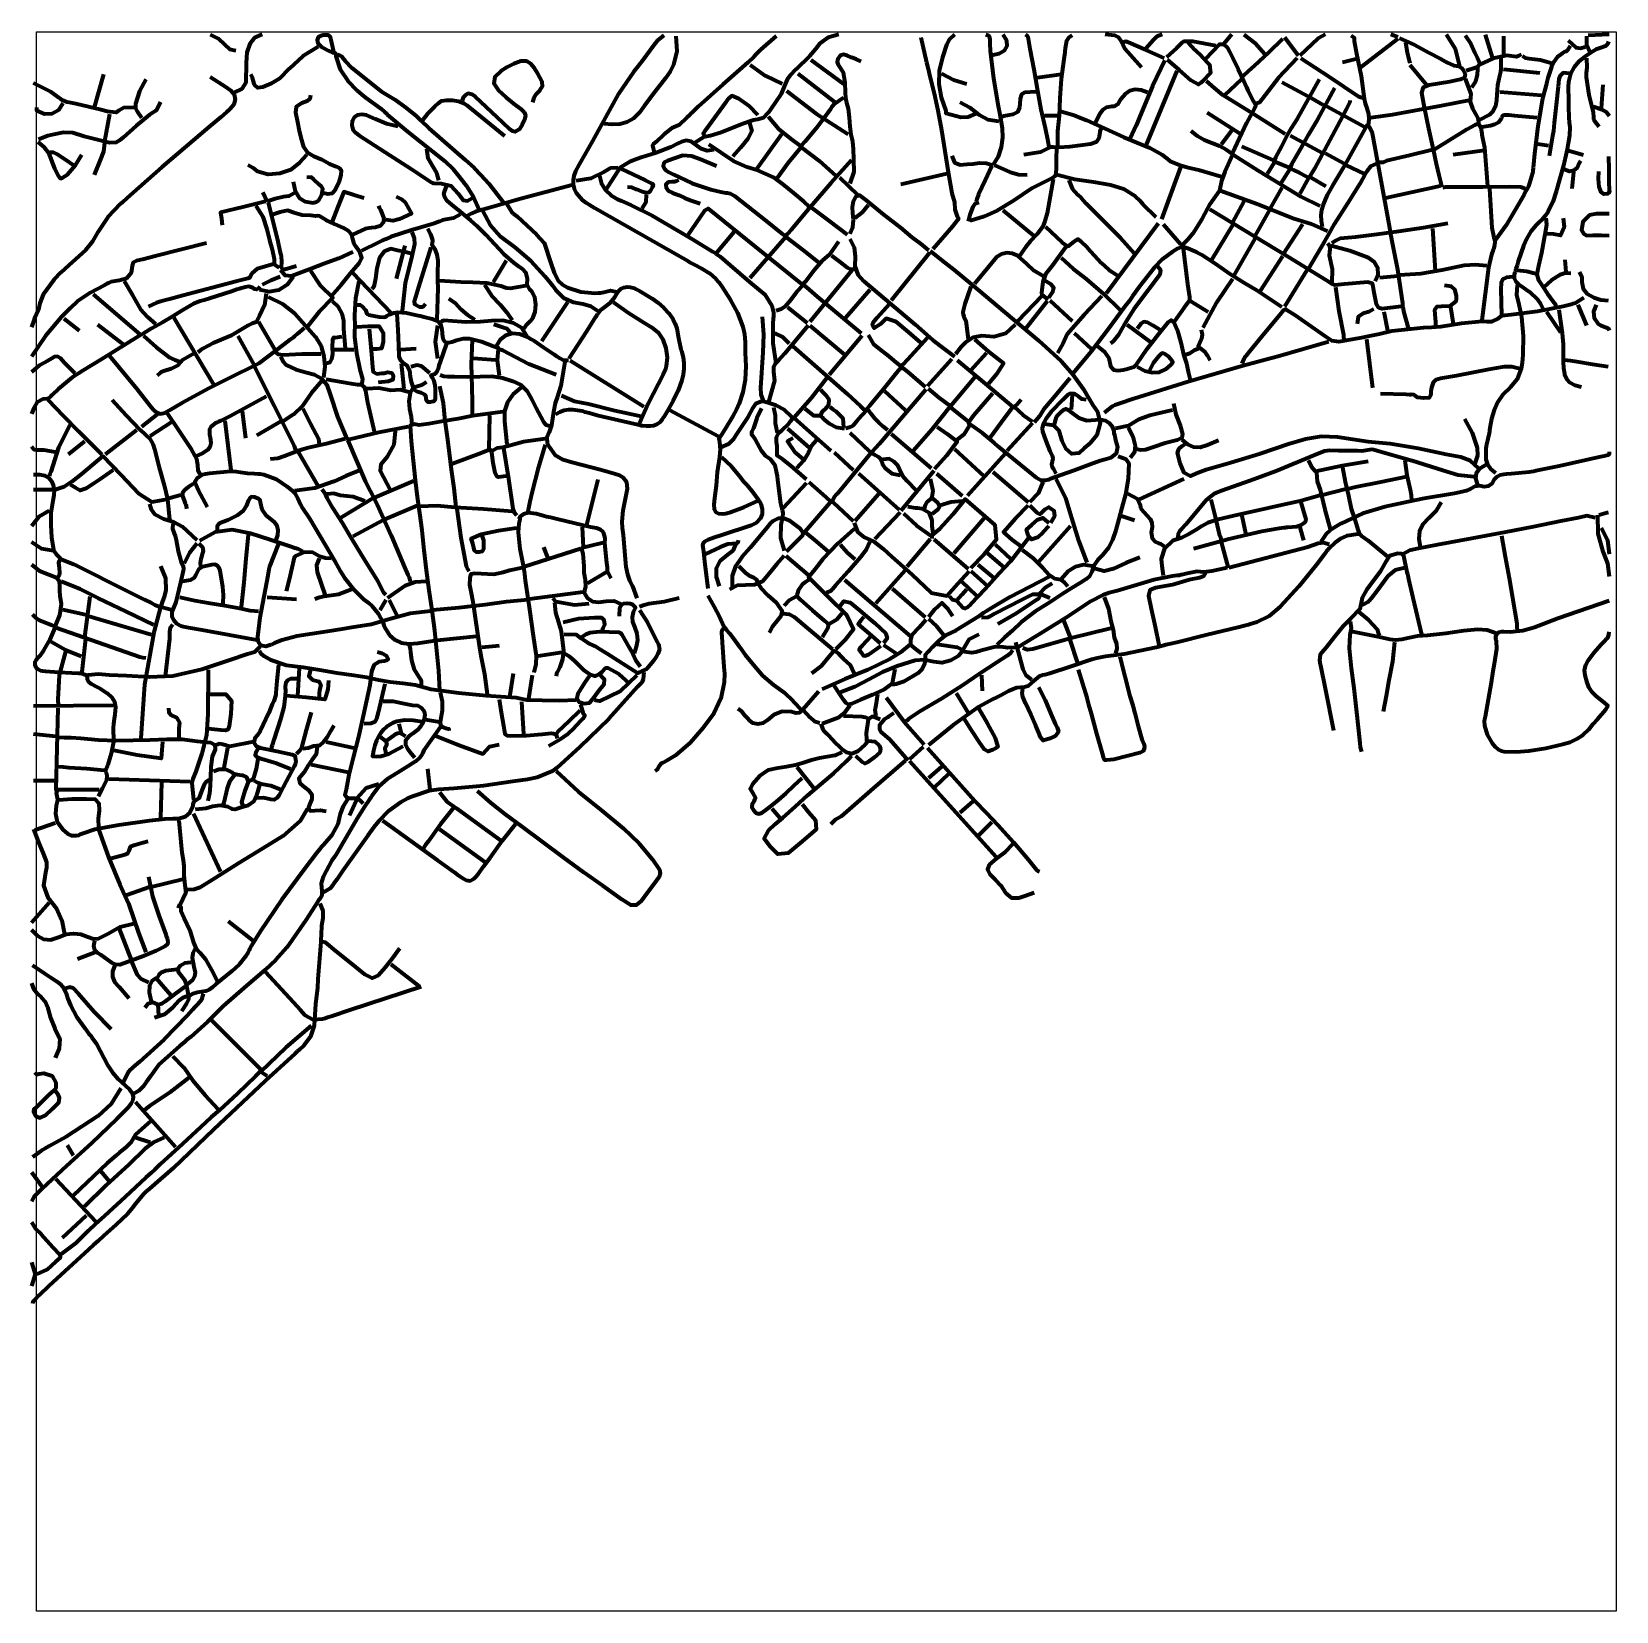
# Model space of a CAD drawing. Header units: inches. Extents: x 0 to 120, y 0 to 120.
import ezdxf

# ---------------------------------------------------------------- set-up
doc = ezdxf.new("R2010")
doc.units = ezdxf.units.IN
doc.header["$MEASUREMENT"] = 0
doc.layers.add('Calque 1', color=7, linetype='Continuous')

msp = doc.modelspace()

# ---------------------------------------------------------------- linework, layer by layer
msp.add_lwpolyline([(0, 0), (0, 120), (120, 120), (120, 0), (0, 0)])
at = {"layer": 'Calque 1', "color": 7, "lineweight": 70, "true_color": 0xffffff}
for points in [[(13.18, 119.78), (13.79, 119.47), (14.31, 119), (14.67, 118.68), (15.15, 118.56)], [(17.13, 119.78), (16.57, 119.53), (16.21, 119.09), (15.97, 118.41), (15.93, 117.63), (15.91, 116.13), (15.6, 115.65), (15.02, 115.37)], [(22.58, 118.46), (22.39, 119.37), (22.32, 119.59), (22.17, 119.73), (21.76, 119.74), (21.4, 119.58), (21.33, 119.36), (21.36, 119.14), (21.68, 118.82), (22.21, 118.54), (22.48, 118.43), (22.63, 118.39), (22.7, 118.38), (22.74, 118.13), (23.07, 117.12), (23.64, 116.27), (24.36, 115.54), (24.72, 115.23), (25, 115.01), (26.17, 114.14), (26.44, 113.91), (26.58, 113.79), (26.64, 113.72), (26.79, 113.58), (28.18, 112.41), (31.02, 110.16), (31.64, 109.55), (31.99, 109.15), (32.64, 108.32), (33.19, 107.42), (33.63, 106.46)], [(47.64, 119.71), (47.18, 119.33), (46.81, 118.88), (46.14, 117.93), (45.96, 117.7), (45.94, 117.67), (45.86, 117.58), (45.69, 117.39), (45.37, 116.98), (44.21, 115.28), (42.23, 111.69), (41.22, 109.9), (41.09, 109.68), (41.03, 109.57), (40.94, 109.4), (40.82, 109.06), (40.76, 108.72), (40.77, 108.39), (40.85, 108.07), (40.99, 107.77), (41.45, 107.22), (41.76, 106.99), (41.98, 106.86), (42.39, 106.62), (45.73, 104.72), (49.07, 102.82), (49.48, 102.58), (49.66, 102.47), (49.96, 102.31), (50.54, 102), (51.11, 101.65), (51.61, 101.22), (51.83, 100.97), (51.93, 100.83), (52.06, 100.63), (52.68, 99.65), (53.24, 98.65), (53.65, 97.59), (53.78, 97.02), (53.84, 96.44), (53.84, 96.13), (53.83, 95.97), (53.82, 95.87), (53.82, 95.61), (53.87, 94.58), (53.84, 93.54), (53.66, 92.62), (53.38, 91.75), (53.17, 91.29), (52.9, 90.79), (52.31, 89.82), (52.01, 89.34), (51.96, 89.27), (51.95, 89.25), (51.93, 89.22), (51.86, 89.11), (51.84, 89.05), (51.85, 89.02), (51.86, 88.98), (51.89, 88.84), (51.94, 88.26), (51.89, 87.68), (51.71, 86.54), (51.63, 85.53), (51.5, 84.56), (51.45, 84.08), (51.47, 83.73), (51.59, 83.51), (51.81, 83.4), (52.14, 83.38), (52.35, 83.41), (52.64, 83.48), (53.74, 83.88), (54.8, 84.37)], [(48.56, 119.65), (48.63, 118.53), (48.39, 117.48), (48.13, 116.98), (47.77, 116.47), (46.97, 115.44), (46.19, 114.4), (45.8, 113.86), (45.35, 113.41), (44.85, 113.13), (44.31, 112.98), (43.72, 112.94), (43.1, 113)], [(56.19, 119.65), (55, 118.61), (54.72, 118.34), (54.65, 118.27), (54.48, 118.1), (54.02, 117.66), (52.14, 115.99), (50.27, 114.32), (49.82, 113.88), (49.66, 113.73), (49.65, 113.72), (49.6, 113.67), (49.41, 113.47), (48.79, 112.9), (48.26, 112.68), (47.64, 112.2), (47.07, 111.64), (46.83, 111.45), (46.78, 111.35), (46.91, 110.83)], [(60.92, 119.78), (60.13, 119.56), (59.5, 119.1), (59.17, 118.67), (58.71, 118.14), (57.71, 117.15), (57.23, 116.64), (57.01, 116.36), (56.78, 115.84), (56.57, 115.27), (56.09, 114.56), (55.58, 113.84), (55.22, 113.46), (54.77, 113.34), (54.47, 113.28), (53.64, 113.01), (52, 112.35), (51.17, 112.09), (50.78, 112.01), (50.68, 111.99), (50, 111.56)], [(67.17, 119.55), (67.61, 117.65), (67.72, 117.17), (67.86, 116.59), (68.19, 115.3), (68.47, 114.01), (68.73, 112.52), (69.24, 109.32), (69.53, 107.74), (69.72, 107.04), (69.76, 106.48), (69.93, 105.96), (70.02, 105.84), (70.03, 105.77), (69.94, 105.65), (69.57, 105.19), (68.09, 103.47)], [(69.73, 119.78), (69.34, 119.44), (69.11, 119.01), (68.83, 118.06), (68.56, 117.03), (68.54, 116.01), (68.72, 114.99), (69.07, 113.99), (69.07, 113.82), (70.21, 113.5), (70.78, 113.54), (71.34, 113.79)], [(72.1, 119.78), (72.27, 119.74), (72.37, 119.65), (72.41, 119.4), (72.41, 119.28), (72.41, 119.26), (72.41, 119.21), (72.42, 119.07), (72.45, 118.54), (72.68, 116.44), (73.04, 114.35), (73.15, 113.83), (73.23, 113.41), (73.34, 112.68), (73.37, 111.95), (73.28, 111.22), (73.04, 110.52), (72.63, 109.85)], [(73.41, 119.78), (73.67, 119.33), (73.7, 118.9), (73.5, 118.55), (73.09, 118.33), (72.56, 118.2)], [(75.12, 119.78), (75.26, 119.72), (75.31, 119.6), (75.46, 118.71), (75.76, 117.12), (76.04, 115.51), (76.29, 114.09), (76.61, 112.66), (76.8, 111.81), (76.85, 111.52), (76.9, 111.23)], [(78.68, 119.71), (78.4, 119.54), (78.24, 119.3), (78.14, 118.75), (78.12, 118.48), (78.11, 118.41), (78.09, 118.27), (78.03, 117.9), (77.84, 116.43), (77.73, 114.94), (77.71, 114.25), (77.67, 113.64), (77.56, 112.44), (77.56, 111.23)], [(83.94, 117.28), (83.09, 118.22), (82.68, 118.71), (82.39, 119.31), (82.21, 119.57), (81.9, 119.7), (81.17, 119.78)], [(85.65, 118), (84.3, 118.59), (82.95, 119.19), (82.75, 119.25), (82.55, 119.19)], [(85.51, 119.78), (85.11, 119.63), (84.81, 119.35), (84.26, 118.73)], [(89.59, 118.92), (87.83, 119.26), (87.38, 119.26), (87.15, 119.25), (86.99, 119.16), (86.87, 119.03), (86.58, 118.76), (85.84, 118.07)], [(87.49, 119.19), (87.98, 118.63), (88.52, 118.12), (89.09, 117.52), (89.17, 116.85), (88.6, 116.23), (88.44, 116.12), (88.26, 115.99), (87.71, 116.3), (86.81, 117.08), (85.91, 117.87)], [(90.77, 119.78), (90.18, 119.09)], [(94.65, 119.45), (93.57, 118.43), (92.48, 117.41), (92.06, 117.02), (91.63, 116.62)], [(91.7, 119.78), (92.56, 119.14), (93.27, 118.33)], [(94.79, 119.58), (95.84, 118.2)], [(97.88, 119.78), (97.33, 119.47), (96.87, 119.05), (95.97, 118.2)], [(99.85, 119.71), (100.08, 119.55), (100.09, 119.29), (100.27, 118.33), (100.62, 116.63), (100.85, 114.91), (100.93, 114.55), (101.06, 114.18), (101.17, 113.77), (101.21, 113.32), (101.16, 112.87)], [(103.4, 119.45), (100.57, 117.28)], [(103.4, 119.58), (102.87, 119.78)], [(103.53, 119.51), (104.66, 119.01), (105.74, 118.43), (106.68, 117.94), (107.15, 117.66), (107.65, 117.44), (108.05, 117.38), (108.23, 117.26), (108.37, 117.07), (108.52, 116.78), (108.46, 116.52), (108.13, 116.36), (107.35, 116.2), (106.56, 116.06), (105.79, 115.94), (105.33, 115.76), (105.2, 115.36), (105.41, 114.24), (105.74, 112.64), (106.08, 111.04), (106.32, 109.97), (106.53, 109.09), (106.75, 108.2)], [(103.99, 119.19), (104.12, 118.39), (104.32, 117.61)], [(107.08, 119.78), (107.77, 118.71), (108.07, 117.48), (108.07, 117.44), (108.07, 117.41)], [(108.53, 119.71), (108.95, 119.08), (109.25, 118.39), (109.46, 117.98), (109.65, 117.54)], [(110.04, 119.78), (110.57, 118.07)], [(111.42, 119.65), (111.42, 118.27)], [(119.41, 119.25), (119.32, 119.05), (119.18, 118.91), (118.82, 118.77), (118.45, 118.64), (118.41, 118.62), (118.34, 118.57), (118.09, 118.41), (117.6, 118.08), (117.16, 117.73), (116.8, 117.31), (116.52, 116.81), (116.37, 116.18), (116.35, 115.81), (116.35, 115.61), (116.35, 115.49), (116.36, 115.09), (116.37, 114.28), (116.39, 113.48), (116.43, 113.09), (116.47, 112.75), (116.44, 112.12), (116.34, 111.52), (116.29, 111.22), (116.26, 111.07), (116.22, 110.84), (116, 109.84), (115.44, 107.87), (115.18, 107.08), (114.82, 106.34), (114.59, 106), (114.31, 105.69), (114.13, 105.53), (113.9, 105.31), (113.51, 104.82), (113.2, 104.29), (112.95, 103.73), (112.55, 102.56), (112.46, 102.27), (112.42, 102.12), (112.4, 102.08), (112.38, 102.01), (112.34, 101.89), (112.3, 101.77), (112.28, 101.71), (112.24, 101.56), (112.23, 101.27), (112.37, 101.01), (112.5, 100.89), (112.58, 100.83), (112.73, 100.73), (113.41, 100.24), (114.01, 99.66), (114.25, 99.32), (114.45, 98.93)], [(116.35, 119.32), (116.93, 118.81), (117.27, 118.74), (117.67, 118.86)], [(117.74, 119.65), (117.74, 119.03), (118, 118.46)], [(119.45, 119.78), (117.87, 119.71)], [(21.4, 118.86), (20.24, 118.13), (19.22, 117.21), (18.49, 116.45), (17.86, 116.07), (17.19, 115.78), (16.81, 115.74), (16.55, 115.97), (16.46, 116.29), (16.4, 116.53), (16.27, 116.75)], [(22.85, 118.27), (23.07, 118.2), (23.16, 118.14), (23.21, 118.07), (23.45, 117.79), (23.94, 117.25), (26.21, 115.45), (27.23, 114.84), (28.05, 114.25), (28.83, 113.6), (29.2, 113.26), (29.81, 112.68), (32.57, 110.27), (33.25, 109.65), (33.76, 109.13), (34.37, 108.46), (35.47, 107.02)], [(62.63, 117.74), (62.27, 117.9), (61.9, 118.05), (61.58, 118.2), (61.31, 118.26), (61.04, 118.18), (60.86, 117.95), (60.82, 117.69), (60.89, 117.47), (61.27, 116.91), (61.41, 116.15), (61.42, 115.37), (61.46, 114.98), (61.53, 114.6), (61.65, 114.16), (61.74, 113.49), (61.77, 112.81), (61.85, 112.2), (61.98, 111.66), (62.04, 111.11), (62.05, 110.28), (62.08, 109.35), (61.78, 108.47)], [(88.8, 117.94), (89.86, 119.04), (90.17, 119.04), (90.47, 118.77), (90.62, 118.5), (90.84, 118.05), (91.28, 117.15), (91.71, 116.25), (91.9, 115.79), (92.02, 115.52), (92.44, 114.7), (92.57, 114.49), (92.63, 114.39), (92.51, 114.16), (91.9, 113.05), (90.84, 110.77)], [(95.77, 118), (94.35, 116.49), (93.07, 114.85), (92.9, 114.62), (92.62, 114.52)], [(96.04, 118), (98.21, 116.56), (100.38, 115.11), (100.57, 115.03), (100.77, 114.98)], [(112.77, 118.27), (112.6, 118.16), (112.41, 118.1), (111.69, 118.2), (110.61, 117.97), (109.58, 117.47), (109.45, 117.32), (109.45, 117.12), (109.43, 116.74), (109.3, 116.22), (108.99, 115.77)], [(111.23, 118), (111.24, 117.17), (111.2, 116.95), (111.12, 116.65), (110.98, 115.93), (110.92, 115.22), (110.91, 114.8), (110.83, 114.34), (110.64, 113.97), (110.36, 113.68), (109.58, 113.27)], [(116.49, 118.92), (116.29, 118.6), (116.18, 118.49), (116.1, 118.46), (115.88, 118.34), (115.52, 118.06), (115.25, 117.72), (115.07, 117.33), (114.81, 116.49), (114.76, 116.28), (114.73, 116.18), (114.66, 115.95), (114.4, 114.92), (114.04, 112.83), (113.79, 110.72), (113.68, 109.66), (113.66, 109.44), (113.65, 109.37), (113.63, 109.24), (113.33, 108.25), (113.21, 108.01), (113.14, 107.9), (112.99, 107.64), (112.32, 106.46), (111.63, 105.29), (110.83, 104.19)], [(115.04, 117.61), (114.23, 117.83), (113.39, 117.93), (113.11, 117.99), (112.87, 118.13)], [(117.74, 118), (117.75, 117.26), (117.74, 117.08), (117.73, 117.03), (117.71, 116.9), (117.7, 116.55), (117.92, 115.2), (118.24, 113.86), (118.28, 113.51), (118.28, 113.39), (118.28, 113.36), (118.32, 113.25), (118.66, 112.81)], [(37.71, 114.65), (37.8, 114.99), (37.98, 115.29), (38.23, 115.54), (38.43, 115.86), (38.41, 116.18), (38.24, 116.53), (38.04, 116.89), (37.83, 117.23), (37.56, 117.56), (37.21, 117.77), (36.78, 117.76), (36.26, 117.55), (35.75, 117.3), (35.26, 117.01), (34.81, 116.58), (34.75, 116.07), (35.1, 115.54), (35.66, 115.03), (36.23, 114.54), (36.81, 114.11), (37.03, 113.89), (37.14, 113.63), (37.07, 113.31), (36.9, 112.92), (36.67, 112.58), (36.36, 112.39), (36.15, 112.44), (35.95, 112.59), (35.42, 113.1), (34.59, 113.88), (33.76, 114.67), (33.35, 115.06), (33.1, 115.22), (32.8, 115.31), (32.59, 115.19), (32.42, 115.01), (32.32, 114.78)], [(54.21, 117.48), (55.37, 116.65), (56.65, 116.03)], [(57.83, 116.82), (60.62, 114.68)], [(58.82, 117.87), (61.31, 116.03)], [(68.75, 116.82), (69.66, 116.33), (70.65, 116.03)], [(85.71, 117.8), (84.77, 115.86), (83.93, 113.86), (83.52, 112.87), (83.08, 111.89)], [(86.63, 117.02), (84.26, 111.36)], [(100.31, 117.94), (99.19, 117.67)], [(104.32, 117.48), (105.57, 115.96)], [(109.38, 117.28), (108.6, 117.02)], [(111.42, 117.15), (114.18, 116.88)], [(116.42, 116.82), (115.96, 116.87), (115.7, 116.63), (115.64, 116.39), (115.58, 115.83), (115.44, 114.45), (115.29, 113.07), (115.22, 112.48), (115.16, 112.1), (114.91, 110.57)], [(13.18, 116.56), (14.39, 115.81), (14.74, 115.56), (15.01, 115.22), (15.1, 114.86), (14.99, 114.48), (14.69, 114.11), (14.63, 114.06), (14.44, 113.89), (13.99, 113.51), (13.1, 112.75), (9.53, 109.7), (7.77, 108.16), (6.89, 107.38), (6.5, 107.03), (6.37, 106.91), (5.41, 105.9), (4.66, 104.77), (4.26, 104.05), (3.72, 103.4), (2.45, 102.27), (1.84, 101.71), (1.33, 101.18), (0.51, 100.03), (0.25, 99.37), (0.18, 99.03), (0.14, 98.86), (-0.16, 98.22), (-0.37, 97.55)], [(7.39, 114.25), (6.61, 114.22), (6.26, 114.01), (6.06, 113.85), (5.58, 113.9), (5.39, 113.94), (4.91, 114.06), (3.94, 114.29), (2.98, 114.51), (2.49, 114.61), (2.31, 114.65), (1.94, 114.81), (1.85, 114.87), (1.68, 114.99), (1.08, 115.42), (-0.23, 116.1)], [(5.09, 116.75), (4.37, 114.25)], [(8.31, 116.36), (7.82, 115.48), (7.53, 114.52), (7.51, 114.2), (7.64, 113.94), (7.98, 113.46)], [(77.82, 116.75), (76.04, 116.49)], [(84.4, 115.37), (83.9, 115.57), (83.46, 115.61), (83.06, 115.51), (82.7, 115.26), (82.37, 114.88), (82.29, 114.77), (82.26, 114.72), (82.24, 114.67), (82.11, 114.47), (81.92, 114.33), (81.85, 114.32), (81.67, 114.32), (81.28, 114.24), (80.98, 114.04), (80.76, 113.76), (80.45, 113.07)], [(94.85, 112.22), (92.49, 113.7), (90.11, 115.17), (89.48, 115.7), (88.87, 116.23)], [(91.5, 116.36), (90.25, 115.17)], [(97.42, 116.36), (95.76, 113.39), (95.31, 112.66), (95.01, 112.14), (94.58, 111.29), (94.1, 110.45), (93.99, 110.15), (94.23, 110.05), (95.11, 109.72)], [(94.59, 116.16), (96.56, 115.11)], [(98.6, 115.7), (97.31, 113.34), (96.63, 112.19), (96.17, 111.38), (95.33, 109.94), (95.22, 109.63), (95.45, 109.51), (95.93, 109.27), (96.42, 109.03), (96.67, 108.91), (97.11, 109.61), (99.02, 113.21), (99.5, 114.11), (99.73, 114.56), (99.78, 114.66), (99.79, 114.69), (99.78, 114.78)], [(108.53, 116.42), (108.96, 115.29), (108.9, 114.68), (109.07, 114.17), (109.37, 113.64), (109.47, 113.44), (109.5, 113.35), (109.52, 113)], [(118.98, 115.96), (118.85, 114.19)], [(2, 114.58), (1.66, 114.05), (1.17, 113.76), (0.6, 113.73), (0.03, 114), (0.03, 114.25)], [(9.43, 114.65), (9.13, 114.07), (9.01, 113.96), (8.87, 113.87), (8.59, 113.68), (7.57, 112.84), (6.57, 111.95), (6.31, 111.74), (6.17, 111.65), (6.05, 111.57), (5.55, 111.55), (3.61, 112.03), (2.75, 112.31), (2.05, 112.34), (1.32, 112.19), (0.85, 112.09), (0.16, 111.82)], [(20.81, 115.17), (20.76, 114.89), (20.56, 114.73), (20.16, 114.56), (19.72, 114.29), (19.68, 113.85), (19.82, 113.13), (19.96, 112.46), (20.12, 111.79), (20.29, 111.26), (20.57, 110.84), (21.06, 110.54), (21.66, 110.29), (22.25, 109.97), (22.76, 109.75), (22.98, 109.65), (23.14, 109.49), (23.12, 109.1), (22.97, 108.54), (22.71, 108.01), (22.45, 107.7), (22.13, 107.66), (21.79, 107.74)], [(29.29, 113.23), (29.74, 113.81), (30.26, 114.31), (30.53, 114.56), (30.77, 114.74), (31.14, 114.8), (31.6, 114.79), (32.06, 114.71), (32.46, 114.57), (32.61, 114.48), (32.69, 114.42), (32.83, 114.3), (33.37, 113.86), (35.54, 112.08)], [(54.8, 113.66), (54.12, 114.33), (53.35, 114.89), (52.81, 115.12), (52.52, 114.87), (52.31, 114.58), (51.7, 113.74), (51.1, 112.9), (50.75, 112.41), (50.64, 112.27), (50.73, 112.08)], [(61.31, 114.98), (60.57, 114.47), (60.42, 114.28), (60.3, 114.11), (60.1, 113.83), (59.27, 112.71), (58.37, 111.64), (58.13, 111.38), (58.01, 111.32), (57.89, 111.42), (57.39, 111.79), (56.42, 112.57), (55.59, 113.53)], [(56.97, 115.5), (59.24, 113.76), (61.64, 112.22)], [(70.13, 114.65), (70.9, 114.25), (71.61, 113.69), (72.26, 113.32), (73.09, 113.2)], [(75.91, 115.44), (75.06, 115.37), (74.81, 115.23), (74.72, 114.91), (74.7, 114.53), (74.67, 114.24), (74.52, 113.88), (74.16, 113.71), (73.87, 113.65), (73.48, 113.59), (73.35, 113.53)], [(96.82, 114.98), (97.74, 114.45)], [(108.79, 114.78), (106.72, 114.38), (104.65, 114), (103.01, 113.69), (101.36, 113.46)], [(111.16, 115.44), (114.32, 115.17)], [(5.55, 113.73), (5.16, 111.69)], [(27.45, 112.81), (26.58, 112.99), (25.76, 113.35), (25.06, 113.65), (24.71, 113.72), (24.39, 113.67), (24.12, 113.48), (23.98, 113.21), (23.96, 112.89), (24.04, 112.58), (24.23, 112.34), (24.49, 112.15), (26.48, 110.86), (28.46, 109.57), (29.97, 108.58), (30.07, 108.52), (30.16, 108.48), (30.77, 108.47), (31.49, 108.29), (32.02, 107.71), (32.41, 107.21), (32.74, 107.16), (33.1, 107.35)], [(77.56, 113.6), (76.57, 113.6)], [(77.82, 113.93), (78.82, 113.65), (79.31, 113.45), (79.75, 113.27), (80.32, 113.03), (82.58, 111.99), (84.57, 111.17), (85.49, 110.67), (85.92, 110.34), (86.11, 110.17), (86.88, 109.85), (87.39, 109.72), (88.26, 109.5), (89.99, 108.99)], [(88.93, 113.86), (91.37, 112.28)], [(100.9, 112.74), (98.01, 114.32)], [(113.99, 113.46), (112.26, 113.61), (111.83, 113.65), (111.67, 113.66), (111.63, 113.67), (111.45, 113.65), (111.32, 113.57), (111.31, 113.54), (111.29, 113.49), (111.25, 113.39), (111.04, 113.09), (110.76, 112.94), (110.44, 112.86), (109.78, 112.74)], [(118.26, 114.32), (118.93, 114.08), (119.23, 113.91), (119.45, 113.6)], [(54.15, 113.07), (54.33, 112.47), (54.03, 111.87), (53.47, 111.18), (52.9, 110.51)], [(56.58, 112.22), (54.67, 109.52)], [(80.85, 112.61), (80.8, 112.49), (80.78, 112.43), (80.77, 112.37), (80.75, 112.2), (80.69, 111.92), (80.49, 111.6), (80.06, 111.46), (78.48, 111.26), (77.66, 111.21), (77.25, 111.22), (77.14, 111.23), (77.01, 111.24), (76.98, 111.23), (76.97, 111.23), (76.86, 111.14), (76.27, 110.85), (74.99, 110.64)], [(87.68, 112.48), (88.17, 112.09), (88.7, 111.79), (89.85, 111.34), (90.36, 111.06), (90.87, 110.69), (90.26, 109.35), (90.01, 108.67), (89.85, 107.94), (89.13, 106.89), (88.51, 105.77), (87.84, 104.68), (87.44, 104.18), (86.96, 103.73)], [(90.77, 112.48), (89.99, 111.43)], [(97.68, 110.77), (95.25, 112.08)], [(97.68, 105.18), (97.6, 105.63), (97.59, 106.06), (97.64, 106.47), (97.75, 106.86), (98.07, 107.6), (98.48, 108.32), (99.31, 109.71), (100.06, 111.08), (100.81, 112.44), (100.99, 112.78), (101.04, 112.87), (101.07, 112.89), (101.12, 112.86), (101.28, 112.72), (101.44, 112.4), (101.51, 112.02), (102.51, 106.49), (102.77, 105.11), (102.83, 104.76), (102.88, 104.48), (102.98, 103.97), (103.37, 101.94), (103.69, 99.89), (103.75, 99.37), (103.77, 99.24), (103.77, 99.17), (103.78, 99.1), (103.84, 98.78), (104.19, 97.49)], [(110.24, 108.27), (110.01, 111.19), (109.87, 111.9), (109.81, 112.17), (109.8, 112.24), (109.77, 112.57), (109.6, 112.91), (109.51, 112.99), (109.26, 112.91), (108.64, 112.57), (106.16, 111.03)], [(0.09, 111.62), (0.56, 111.26), (0.9, 110.79), (1.36, 109.6), (1.68, 109.03), (1.76, 108.88), (1.83, 108.85), (1.95, 108.9), (2.35, 109.16), (2.95, 109.86), (3.45, 110.64)], [(2.86, 109.82), (2.2, 110.26), (1.54, 110.7), (1.29, 110.82), (1.01, 110.83)], [(5.16, 111.56), (5.08, 110.91), (4.86, 110.31), (4.37, 109.12)], [(29.62, 111.1), (29.72, 110.39), (30.09, 109.79), (30.38, 109.28), (30.54, 108.73)], [(51.45, 111.03), (50.94, 110.95), (50.48, 111.1), (49.72, 111.65), (49.35, 111.74), (48.98, 111.64), (48.72, 111.5), (48.18, 111.23), (47.07, 110.8), (45.94, 110.44), (45.37, 110.24), (45.08, 110.12), (44.32, 109.65), (43.23, 107.97)], [(51.65, 109.78), (50.39, 110.32), (49.74, 110.54), (49.1, 110.6), (47.94, 110.18), (47.7, 110.08), (47.64, 110.01), (47.6, 109.81), (47.69, 109.57), (47.81, 109.47), (48.04, 109.34), (48.38, 109.16), (49.77, 108.5), (51.22, 108), (51.98, 107.83), (52.36, 107.77), (52.48, 107.75), (52.68, 107.71), (53.02, 107.54), (55.42, 105.62), (56.61, 104.66), (56.88, 104.5), (57.05, 104.65), (57.36, 104.97), (58.52, 106.37), (58.67, 106.55), (58.7, 106.73), (58.32, 107.08), (57.53, 107.74), (56.71, 108.38), (56.31, 108.7), (56.01, 108.92), (54.74, 109.47), (53.99, 109.71), (52.94, 110.17), (51.06, 111.43)], [(56.25, 108.86), (57.12, 110.06), (58.08, 111.23), (59.46, 110.18), (60.72, 109.06)], [(77.49, 111.1), (77.46, 110.39), (77.44, 109.68), (77.42, 109.2), (77.35, 109), (77.16, 108.86), (75.62, 108.11), (74.21, 107.14), (72.99, 106.42), (71.99, 105.95), (70.92, 105.64)], [(91.56, 111.29), (93.93, 110.24)], [(97.88, 110.77), (99.32, 109.98)], [(106.03, 111.03), (104.29, 110.6), (102.54, 110.19), (102.26, 110.06), (101.95, 110.05)], [(109.98, 110.97), (107.61, 110.64)], [(114.05, 111.49), (114.84, 111.36)], [(116.35, 110.97), (117.47, 110.64)], [(20.54, 110.64), (19.98, 110.03), (19.33, 109.51), (18.47, 109.23), (17.6, 109.15), (16.79, 109.39), (16.6, 109.53), (16.51, 109.6), (16.42, 109.66), (16.07, 109.85)], [(44.15, 109.65), (43.59, 109.64), (43.09, 109.34), (42.1, 108.84), (41, 108.66)], [(44.42, 109.59), (46.24, 108.71), (46.7, 108.49), (46.81, 108.43), (46.83, 108.34), (46.76, 108.16), (46.64, 107.9), (46.51, 107.78), (46.32, 107.76), (46.04, 107.83), (45.74, 107.95), (45.57, 108.02), (45.24, 108.17), (44.88, 108.2)], [(61.91, 110.24), (60.34, 108.5), (58.8, 106.69), (60.21, 105.62), (61.58, 104.59)], [(69.53, 110.57), (69.72, 110.06), (70.17, 109.89), (70.69, 109.93), (71.15, 109.95), (71.62, 110.03), (72.13, 110.01), (72.63, 109.85)], [(72.56, 109.78), (72.07, 108.69), (71.56, 107.62), (71.45, 107.35), (71.38, 107.09)], [(72.76, 109.85), (73.96, 109.32), (74.59, 109.15), (75.26, 109.12)], [(86.89, 109.72), (85.45, 105.77)], [(90.91, 110.64), (92.79, 109.46), (94.68, 108.31), (96.04, 107.47), (97.48, 106.76)], [(94, 110.05), (93.47, 109.19)], [(101.82, 109.98), (101.36, 109.79), (101.07, 109.43), (100.96, 109.24), (100.85, 109.03), (100.62, 108.61), (99.6, 106.99), (98.57, 105.37), (98.16, 104.64), (97.85, 104.12), (96.63, 102.02)], [(99.45, 109.85), (100.84, 109.19)], [(117.28, 110.18), (117.21, 110.05), (117.02, 109.67), (116.77, 109.45), (116.44, 109.39), (116.03, 109.52)], [(119.41, 110.51), (119.43, 109.53), (119.44, 108.56), (119.45, 107.99), (119.48, 107.81), (119.32, 107.67), (119.04, 107.66), (118.86, 107.81), (118.69, 108.22), (118.65, 108.81), (118.66, 109.39)], [(19.49, 108.6), (19.64, 107.89), (19.95, 107.39), (20.41, 107.1), (21.01, 107.01), (21.28, 107.07), (21.45, 107.21), (21.66, 107.61), (21.74, 108.06), (21.65, 108.25), (21.46, 108.39), (21.07, 108.78), (20.86, 108.94), (20.54, 108.93)], [(40.67, 108.34), (38.67, 107.8), (36.66, 107.27), (35.28, 106.88), (34.21, 106.57), (33.38, 106.33), (33.03, 106.2), (32.71, 106)], [(42.77, 109.06), (42.92, 108.45), (43.21, 107.97), (43.62, 107.59), (44.14, 107.28), (44.43, 107.15), (45.17, 106.82), (46.76, 106.03), (49.84, 104.25), (51.35, 103.31), (51.54, 103.19), (51.61, 103.15), (51.71, 103.08), (51.92, 102.93), (52.69, 102.27), (54.17, 100.99), (54.88, 100.38), (55.31, 100.04), (55.86, 99.18), (55.97, 98.68), (55.97, 98.4), (55.96, 98.22), (55.92, 97.84), (55.92, 96.33), (56.15, 94.82)], [(48.76, 108.73), (48.62, 108.64), (48.46, 108.6), (48.25, 108.6), (47.97, 108.58), (47.8, 108.4), (47.82, 108.14), (47.98, 107.91), (48.32, 107.77), (48.78, 107.58), (49.23, 107.37), (49.64, 107.2), (50.02, 107.08), (50.4, 106.95)], [(60.99, 108.93), (62.37, 107.61)], [(69.14, 109.19), (65.65, 108.4)], [(77.23, 108.8), (76.78, 106.22), (76.59, 105.6), (76.43, 105.19), (76, 104.61), (75.48, 104.06), (75.14, 103.66), (74.66, 102.98)], [(85.05, 105.9), (84.06, 106.88), (83.82, 107.14), (83.48, 107.48), (82.6, 108.03), (81.6, 108.35), (80.3, 108.58), (78.88, 108.77), (77.49, 109.12)], [(78.41, 108.73), (78.66, 108.1), (79.1, 107.61), (79.34, 107.37), (79.72, 106.96), (80.67, 106), (81.64, 105.04), (82.05, 104.62), (82.33, 104.33), (83.41, 103.14)], [(95.18, 109.52), (94.52, 108.5)], [(96.63, 108.86), (95.97, 107.68)], [(96.82, 108.93), (97.94, 108.27)], [(116.75, 109.32), (116.62, 108.07)], [(17.19, 107.81), (17.52, 107.09)], [(19.56, 107.74), (19.17, 107.5), (18.77, 107.45), (18.12, 107.31), (17.52, 107.09)], [(24.88, 107.35), (24.13, 107.59), (23.34, 107.83), (22.89, 106.7), (22.45, 105.57)], [(27.32, 107.48), (27.72, 107.28), (28.04, 106.99), (28.48, 106.19), (27.54, 105.76), (27.06, 105.64), (26.53, 105.71)], [(37.05, 97.45), (37.24, 97.76), (37.51, 98), (37.57, 98.07), (37.7, 98.24), (37.88, 98.73), (37.93, 99.28), (37.85, 99.82), (37.62, 100.26), (37.45, 100.45), (37.28, 100.79), (37.3, 101.23), (37.2, 101.65), (36.9, 101.98), (36.85, 102.01), (36.66, 102.13), (36.25, 102.43), (35.49, 103.1), (34.12, 104.58), (33.45, 105.26), (32.99, 105.66), (32.05, 106.44), (31.57, 106.83), (31.2, 107.15), (31.01, 107.42), (30.95, 107.69), (31.13, 108.27)], [(46.32, 107.61), (46.28, 107.05), (45.99, 106.56)], [(61.78, 104.65), (62.01, 105.16), (62.06, 105.7), (62, 106.22), (61.98, 106.67), (62.06, 107.13), (62.26, 107.5), (62.51, 107.57), (63.01, 107.19), (64.31, 106.15), (65.63, 105.12), (66.5, 104.38), (67.15, 103.92), (67.76, 103.4)], [(89.92, 107.94), (92.72, 106.91), (95.5, 105.81), (96.82, 105.41), (98.07, 104.85)], [(94.59, 108.14), (93.73, 106.63)], [(106.62, 108.27), (102.48, 107.35)], [(113.07, 108.07), (112.74, 108.2), (111.92, 108.21), (109.84, 108.2), (107.77, 108.2), (107.07, 108.2), (107.02, 108.19), (106.82, 108.14)], [(110.37, 108.07), (110.55, 105.1), (110.69, 104.37), (110.77, 104.1), (110.78, 104.03), (110.75, 103.76), (110.67, 103.49), (110.64, 103.43), (110.53, 103.08), (110.28, 102.09), (109.78, 98.08)], [(17.39, 107.09), (15.68, 106.67), (13.98, 106.26), (14.04, 105.78), (14.1, 105.31)], [(16.67, 106.76), (17.19, 105.93), (17.49, 105.01), (17.69, 104.15), (17.9, 103.45), (18.04, 102.73), (18.05, 102.43), (18.08, 102.32), (18.44, 102.09)], [(17.59, 107.02), (18.33, 104.06), (18.49, 103.32), (18.57, 103.04), (18.59, 102.94), (18.6, 102.52), (18.58, 102.1), (18.65, 101.96), (18.88, 101.97), (19.76, 102.22)], [(22.39, 99.92), (23.14, 100.77), (23.85, 101.66), (24.52, 102.41), (24.7, 102.82), (24.55, 103.27), (24.28, 103.65), (24.14, 103.89), (24.05, 104.13), (23.96, 104.56), (23.67, 104.88), (23.3, 105.1), (22.65, 105.39), (21.99, 105.69), (21.5, 105.99), (21.35, 106), (21.2, 105.98), (20.83, 106.04), (20.19, 106.07), (19.56, 106.24), (19.06, 106.41), (18.52, 106.29), (17.98, 106.1)], [(25.97, 106.76), (26.04, 106.61), (26.06, 106.57), (26.07, 106.56), (26.12, 106.47), (26.24, 106.22), (26.37, 105.81), (26.33, 105.49), (26.12, 105.26), (25.72, 105.13), (25.44, 105.09), (25.25, 105.07), (24.97, 105.02), (24.03, 104.59)], [(32.18, 106.1), (31.67, 105.84), (31.1, 105.74), (30.83, 105.67), (30.6, 105.59), (30.2, 105.43), (28.56, 104.94), (26.92, 104.42), (26.53, 104.25), (26.29, 104.14), (25.97, 103.98), (24.69, 103.34)], [(33.89, 106.36), (34.47, 105.32), (35.25, 104.44), (36.34, 103.64), (37.55, 102.6), (38.62, 101.42), (38.99, 100.97), (39.19, 100.72), (39.45, 100.37), (40.04, 99.79), (40.78, 99.45), (41.51, 99.33), (42.1, 99.15), (42.64, 98.8)], [(35.73, 106.89), (36.07, 106.31), (36.21, 106.2), (36.32, 106.11), (36.52, 105.96), (37.25, 105.28), (37.97, 104.59), (38.56, 103.96), (39.06, 102.41), (39.31, 101.68), (39.66, 101.04), (39.92, 100.8), (40.34, 100.57), (41.34, 100.24), (42.4, 100.14), (42.68, 100.15), (42.85, 100.17), (43.1, 100.22), (43.59, 100.34), (44.09, 100.25)], [(49.48, 104.52), (50.8, 106.43), (50.87, 106.48), (51.03, 106.56), (54.59, 103.69), (58.24, 100.75), (57.72, 100.22), (57.31, 99.62), (56.85, 99.1), (56.56, 98.91), (56.19, 98.8)], [(63.16, 106.82), (62.72, 106.27), (62.17, 105.84)], [(71.57, 107.02), (71.27, 106.91), (71.12, 106.69), (70.93, 106.16), (70.78, 105.57)], [(73.41, 106.43), (75.72, 104.52)], [(103.66, 99.13), (102.22, 98.94), (101.95, 99.02), (101.79, 99.29), (101.61, 100.18), (101.52, 100.64), (101.47, 100.88), (101.12, 100.98), (99.34, 100.81), (98.86, 100.76), (98.61, 100.74), (98.35, 100.87), (97.99, 101.09), (95.09, 102.86), (89.13, 106.49)], [(91.7, 107.09), (90.84, 105.51)], [(93.67, 106.49), (92.55, 104.46)], [(119.45, 106.17), (118.97, 106.17), (118.5, 106.17), (117.96, 106.07), (117.45, 105.55), (117.35, 104.92), (117.5, 104.68), (117.75, 104.52), (118.23, 104.53), (118.84, 104.53), (119.45, 104.52)], [(28.5, 104.78), (28.69, 104.32), (28.72, 103.86), (28.5, 102.94), (28, 100.9), (27.78, 98.8)], [(29.69, 105.05), (29.92, 104.61), (30.08, 104.15), (30.05, 103.89), (30.02, 103.82), (30.08, 103.73), (30.23, 103.52), (30.42, 103.07), (30.49, 102.59), (30.47, 101.62), (30.47, 101.1), (30.49, 100.51), (30.41, 98.14)], [(52.96, 104.78), (51.65, 103.21)], [(76.64, 105.18), (77.88, 104.02), (78.23, 103.76), (78.38, 103.7), (78.45, 103.76), (78.72, 103.98), (78.99, 104.19), (79.06, 104.25), (79.13, 104.23), (79.28, 104.1), (79.83, 103.57), (80.87, 102.43), (81.44, 101.92), (82.09, 101.5)], [(85.19, 105.44), (81.24, 100.12)], [(85.58, 105.38), (86.89, 103.86)], [(90.84, 105.31), (89.26, 102.68)], [(96.17, 105.38), (94.72, 103.14)], [(107.21, 105.44), (105.36, 105.11), (103.49, 104.81), (101.8, 104.6), (100.2, 104.38), (99.02, 104.29), (98.71, 104.13), (98.4, 103.93)], [(106.03, 105.05), (106.23, 101.83)], [(114.64, 105.84), (114.7, 105.35), (114.61, 104.87), (114.5, 104.19), (114.33, 103.2), (114.09, 102.22), (113.97, 101.59), (114.09, 101.12), (114.4, 100.67), (114.78, 100.09), (115.17, 99.52), (115.38, 99.28), (115.38, 99.18), (115.37, 99.06)], [(115.96, 105.84), (116.03, 105.15), (115.76, 104.51), (115.24, 104.63), (114.71, 104.65)], [(12.92, 103.93), (9.02, 102.94), (8.04, 102.7), (7.69, 102.62), (7.6, 102.6), (7.35, 102.46), (7.26, 102.21), (7.19, 101.68), (6.84, 101.26), (6.28, 101.11), (5.67, 101), (5.53, 100.93), (5.4, 100.86), (5.13, 100.72), (4.08, 100.16), (3.1, 99.5), (2.57, 99.03), (1.91, 98.35), (0.69, 96.9), (-0.37, 95.32)], [(27.98, 103.73), (27.32, 101.23)], [(29.95, 103.6), (29.01, 100.59), (28.78, 99.84), (28.7, 99.57), (28.68, 99.52), (28.71, 99.31), (29.08, 99.09), (29.35, 99.09), (29.55, 99.33)], [(54.21, 101.3), (55.56, 102.84), (56.93, 104.41), (58.2, 103.42), (59.44, 102.45)], [(60.92, 104.06), (60.24, 103.08), (59.68, 102.6), (59.04, 101.85), (58.44, 101.06), (58.27, 100.88), (58.27, 100.76), (58.48, 100.59), (59.31, 99.89), (62.63, 97.09)], [(61.78, 104.26), (62.1, 103.61), (62.18, 102.91), (62.17, 102.18), (62.38, 101.55), (62.83, 101.04), (64.79, 99.4), (66.74, 97.75), (68.09, 96.57), (68.91, 95.94), (69.73, 95.32)], [(78.21, 103.67), (77.16, 102.21), (76.63, 101.58), (76.43, 101), (76.36, 100.38), (76.33, 100.14), (76.37, 100.03), (76.83, 99.66)], [(94.59, 99.06), (92.69, 100.34), (91.7, 100.93), (90.63, 101.6), (89.58, 102.35), (88.48, 103.05), (88.2, 103.2), (88.05, 103.27), (87.98, 103.3), (87.8, 103.38), (87.46, 103.53), (87.14, 103.64), (86.99, 103.66), (86.91, 103.64), (86.69, 103.53), (86.28, 103.28), (85.54, 102.71), (84.9, 102.06), (83.79, 100.64), (83.26, 99.9), (82.99, 99.54), (82.68, 99.13), (81.41, 97.41), (80.11, 95.71), (78.74, 94.07)], [(87.09, 103.54), (87.44, 100.82), (87.54, 100.15), (87.57, 99.84), (87.57, 99.64), (87.48, 99.45), (87.17, 99.05), (86.43, 98.01)], [(92.55, 104.26), (90.91, 101.43)], [(98.07, 103.93), (98.22, 103.72), (98.23, 103.49), (98.19, 103), (98.42, 101.97), (98.4, 100.91)], [(101.69, 101.04), (101.92, 101.55), (101.89, 102.06), (101.64, 102.5), (101.17, 102.82), (99.77, 103.34), (98.34, 103.73)], [(17.98, 102.35), (16.75, 101.98), (16.36, 101.64), (16.2, 101.31), (16.05, 101.25), (15.96, 101.23), (15.64, 101.15), (15.14, 101.01), (11.11, 99.95), (10.1, 99.69), (9.6, 99.55), (9.43, 99.51), (9.11, 99.41), (8.51, 99.13)], [(24.03, 103.27), (22.95, 102.78), (21.83, 102.37), (20.92, 102.01), (20.1, 101.7), (19.36, 101.43), (18.89, 101.48), (18.57, 101.89)], [(28.44, 103.14), (27.94, 103.27), (27.43, 103.38), (26.91, 103.5), (26.41, 103.3), (26.06, 102.81), (25.84, 102.04), (25.74, 101.24), (25.66, 100.74), (25.59, 100.58), (25.48, 100.44)], [(35.67, 102.61), (34.68, 100.97)], [(60.39, 103.01), (60.99, 102.55), (61.57, 102.08), (61.83, 101.97), (62.1, 101.96)], [(67.82, 103.21), (64.93, 99.59)], [(67.89, 103.34), (68.8, 102.63), (69.71, 101.91), (71.02, 100.83), (73.57, 98.68), (76.1, 96.53), (77.84, 94.98), (78.73, 93.97), (79.5, 92.87), (79.91, 92.18), (80.23, 91.64), (80.58, 91.11), (80.79, 90.27), (80.54, 89.35), (80.01, 88.72), (79.58, 88.36), (79.17, 87.99), (78.65, 87.93), (78.19, 88.34), (77.92, 88.9), (77.68, 89.67), (77.28, 90.08), (76.57, 90.19)], [(76.47, 101.43), (75.77, 101.84), (75.19, 102.39), (74.53, 102.96), (74.11, 103.15), (73.7, 103.2), (73.31, 103.1), (72.93, 102.86), (72.33, 102.17), (71.24, 100.84)], [(77.82, 102.81), (78.75, 101.99), (79.73, 101.23), (81.04, 100.08), (82.29, 98.87)], [(94.65, 102.94), (92.94, 100.31)], [(116.09, 102.68), (116.16, 101.76)], [(19.49, 101.37), (19.03, 100.76), (18.4, 100.37), (17.67, 100.23), (16.93, 100.38)], [(18.51, 101.37), (17.81, 101.09), (17.13, 100.77)], [(20.81, 101.83), (21.54, 100.73), (22.51, 99.77), (21.47, 98.71), (20.61, 97.62)], [(24.03, 101.69), (26.92, 98.67)], [(61.91, 101.83), (58.75, 97.95)], [(85.12, 102.22), (85.37, 101.9), (85.32, 101.55), (84.81, 100.88), (84.08, 99.91), (83.35, 98.93), (82.75, 97.95), (82.18, 96.96), (81.78, 96.46), (81.68, 96.38), (81.57, 96.3)], [(90.84, 101.23), (89.63, 99.42), (88.6, 97.49)], [(96.5, 101.89), (94.79, 99.13)], [(103.4, 101.43), (102.02, 101.3)], [(110.17, 102.22), (109.3, 102.3), (108.45, 102.23), (106.76, 101.88), (105.15, 101.61), (103.53, 101.5)], [(112.15, 101.37), (111.67, 101.33), (111.38, 101.2), (111.26, 100.92), (111.23, 100.44), (111.29, 98.47)], [(112.47, 101.89), (113.18, 101.82), (113.86, 101.63)], [(116.55, 101.63), (116.12, 101.66), (115.74, 101.53), (115.04, 101.09), (114.51, 100.61)], [(117.21, 101.76), (117.37, 101.38), (117.37, 100.97), (117.48, 100.47), (117.78, 100.08), (118.29, 99.8), (118.83, 99.63), (119.38, 99.59)], [(16.93, 100.64), (16.85, 100.49), (16.72, 100.42), (16.6, 100.43), (16.55, 100.45), (16.42, 100.55), (16.14, 100.64), (15.86, 100.6), (15.58, 100.52), (15.43, 100.47), (15.22, 100.41), (14.81, 100.27), (13.15, 99.73), (12.73, 99.61), (12.44, 99.52), (11.98, 99.34), (11.11, 98.85), (10.99, 98.78), (10.79, 98.65), (10.38, 98.4), (9.56, 97.91), (8.73, 97.44), (8.32, 97.2), (8.12, 97.07), (7.78, 96.87), (4.96, 95.12), (3.55, 94.25), (3.19, 94.03), (3.05, 93.95), (2.98, 93.91), (2.71, 93.72), (1.65, 92.85), (1.2, 92.41), (1.09, 92.3), (0.87, 92.12), (0.78, 92.11), (0.48, 92.09), (0.06, 91.86), (-0.19, 91.45), (-0.37, 90.98)], [(4.3, 100.05), (7.85, 97.03)], [(6.67, 101.04), (7.28, 99.99), (7.9, 98.91), (8.44, 98.34), (9.04, 97.81)], [(17.45, 100.12), (17.32, 99.23), (16.95, 98.42), (16.69, 97.93), (16.39, 97.82), (16.08, 97.67), (14.8, 96.92), (13.43, 96.34), (12.67, 95.92), (12.46, 95.8), (12.26, 95.64)], [(24.49, 101.04), (24.22, 99.76), (24.16, 98.47), (24.19, 97.61), (24.16, 97.22), (24.15, 96.83), (24.31, 95.57), (24.57, 94.34), (24.76, 93.64), (24.73, 93.43), (24.69, 93.21)], [(30.61, 101.1), (32.23, 101), (33.14, 100.97), (34.21, 100.91), (35.26, 100.7), (35.71, 100.55), (36, 100.51), (37.18, 100.71)], [(34.03, 100.77), (34.56, 99.97), (35.22, 99.27), (35.71, 98.7), (36.13, 98.08)], [(40.47, 95.18), (41.83, 97.28), (42.49, 98.33), (42.58, 98.47), (42.62, 98.53), (42.63, 98.55), (42.65, 98.58), (42.68, 98.64), (42.83, 98.85), (42.87, 98.87), (42.93, 98.92), (43.15, 99.07), (43.57, 99.41), (43.93, 99.82), (44.21, 100.29), (44.39, 100.46), (44.61, 100.57), (44.86, 100.62), (45.13, 100.6), (45.41, 100.52), (45.56, 100.45), (45.79, 100.32), (46.76, 99.74), (47.22, 99.4), (47.64, 99.03), (48.02, 98.61), (48.35, 98.14), (48.52, 97.8), (48.63, 97.45), (48.76, 96.72), (48.91, 95.98), (48.94, 95.9), (48.95, 95.85), (48.99, 95.75), (49.11, 95.27), (49.17, 94.82), (49.17, 94.38), (49.12, 93.95), (49.03, 93.53), (48.75, 92.73), (48.36, 91.95), (47.92, 91.19), (47.69, 90.82), (47.58, 90.63), (47.53, 90.54), (47.34, 90.32), (47.12, 90.17), (46.87, 90.07), (46.61, 90.02), (46.33, 90.02), (46.05, 90.06), (45.96, 90.07), (45.79, 90.11), (45.44, 90.19), (42.69, 90.83), (42, 91.01), (41.66, 91.1), (41.54, 91.14), (41.45, 91.16), (40.74, 91.28), (40.4, 91.28), (40.07, 91.22), (39.74, 91.1), (39.42, 90.91)], [(63.29, 100.38), (61.45, 98.27)], [(70.98, 100.64), (70.51, 99.32), (70.38, 98.82), (70.36, 98.66), (70.38, 98.52), (70.45, 98.37), (70.58, 98.03), (70.78, 96.63)], [(76.37, 99.92), (74.53, 98.01)], [(76.9, 99.79), (77.21, 100.24), (77.28, 100.54), (77.08, 100.79), (76.57, 101.1)], [(80.91, 99.92), (79.59, 98.48), (78.29, 97.02), (77.95, 96.29), (77.56, 95.58)], [(98.67, 100.58), (98.93, 98.76), (99.27, 96.96), (99.29, 96.76), (99.32, 96.56)], [(106.29, 97.62), (106.3, 97.82), (106.29, 97.93), (106.26, 98.22), (106.22, 98.88), (106.4, 99.12), (106.71, 99.15), (107.39, 99.18), (107.83, 99.53), (107.87, 99.68), (107.86, 99.93), (107.74, 100.42), (107.47, 100.65), (106.95, 100.71)], [(112.47, 100.77), (112.43, 100.02), (112.59, 99.28), (112.68, 98.93), (112.73, 98.69), (112.8, 98.33), (112.93, 96.9), (112.89, 95.47), (112.87, 95.11), (112.85, 94.84), (112.77, 94.41), (112.46, 93.61), (111.93, 92.98), (111.39, 92.45), (110.99, 91.88), (110.71, 91.26), (110.52, 90.6), (110.39, 89.9), (110.37, 89.72), (110.36, 89.62), (110.34, 89.51), (110.24, 89.07), (110.14, 88.63), (110.12, 88.51), (110.1, 88.33), (110.08, 87.91), (110.1, 87.5), (110.21, 87.12), (110.44, 86.78), (110.83, 86.5)], [(17.59, 99.85), (18.68, 99.32), (19.61, 98.6), (21.19, 96.82), (21.61, 96.12), (21.83, 95.36), (21.89, 94.56), (21.79, 93.74)], [(22.45, 99.52), (22.92, 99.1), (23.2, 98.6), (23.32, 98.04), (23.31, 97.42), (23.44, 95.97)], [(24.36, 99.26), (24.58, 99.26), (24.74, 99.16), (24.98, 98.87), (25.1, 98.56), (25.25, 98.48), (25.63, 98.41), (26.03, 98.33), (26.39, 98.31), (26.53, 98.35), (26.62, 98.42), (26.79, 98.52), (27.13, 98.64), (27.45, 98.69), (28.1, 98.63), (28.75, 98.49), (28.9, 98.46), (28.98, 98.45), (29.13, 98.42), (29.42, 98.35), (30.06, 98.19), (30.45, 98.03), (30.68, 97.78), (30.79, 97.39), (30.84, 96.82), (30.9, 96.61), (30.99, 96.47), (31.13, 96.39), (31.31, 96.38), (31.55, 96.43), (31.7, 96.48), (31.9, 96.56), (32.41, 96.68), (32.89, 96.69), (33.81, 96.47), (34.7, 96.12), (34.93, 96.04), (35.04, 96), (35.09, 95.95), (35.03, 95.63), (35, 95.03), (35.14, 93.87)], [(31.33, 99.72), (31.83, 99.38), (32.24, 98.93), (32.74, 98.48), (33.3, 98.14)], [(40.34, 99.46), (38.37, 96.5)], [(43.82, 99.46), (44.96, 98.65), (46.13, 97.92), (46.72, 97.55), (47.22, 97.15), (47.58, 96.61), (47.81, 95.96), (47.91, 95.26), (47.84, 94.59), (47.75, 94.29), (47.59, 93.95), (47.22, 93.22), (46.45, 91.76), (45.8, 90.25)], [(57.04, 99.06), (58.55, 97.88)], [(67.17, 96.37), (66.23, 97.17), (65.29, 97.97), (64.55, 98.22), (64.12, 97.78), (63.62, 97.47), (63.5, 97.7), (63.55, 97.91), (63.85, 98.28), (64.32, 98.8), (64.8, 99.33)], [(76.77, 99.52), (75.12, 97.42)], [(76.97, 99.59), (78.68, 98.01)], [(87.68, 99.52), (89, 98.73)], [(117.54, 99.79), (116.89, 99.38), (116.7, 99.32), (116.64, 99.3), (116.46, 99.25), (115.97, 99.13), (114.01, 98.75), (112.02, 98.48), (111.52, 98.43), (111.35, 98.41), (111.33, 98.41), (111.25, 98.39), (111.03, 98.21), (110.5, 97.95), (110.35, 97.95), (110.32, 97.95), (110.17, 97.97), (109.78, 97.98), (108.23, 97.83), (106.68, 97.58), (105.96, 97.52), (105.36, 97.49), (102.94, 97.25), (102.01, 97.01), (101.77, 96.96), (101.39, 96.9), (100.51, 96.73), (99.62, 96.56), (99.22, 96.48), (98.93, 96.45), (98.39, 96.52), (97.85, 96.86), (95.59, 98.46), (95.01, 98.83), (94.87, 98.93), (94.72, 98.84), (94.43, 98.49), (93.28, 97.09), (92.14, 95.71), (91.86, 95.36), (91.76, 95.24), (91.75, 95.22), (91.7, 95.14), (91.56, 94.79)], [(101.56, 98.93), (101.21, 98.73), (100.83, 98.61), (100.38, 98.34), (100.31, 97.81)], [(102.35, 98.73), (102.61, 97.29)], [(107.41, 99.06), (107.61, 97.81)], [(114.71, 98.73), (115.76, 97.16)], [(115.63, 98.87), (115.89, 97.09), (115.96, 96.27), (115.97, 95.58), (115.96, 94.89), (115.98, 94.47), (116.06, 93.98), (116.23, 93.61), (116.48, 93.34), (116.85, 93.15), (117.34, 93.01)], [(117.08, 99.26), (117.74, 97.68)], [(118.46, 99.26), (118.28, 98.74), (118.31, 98.24), (118.59, 97.82), (118.85, 97.67), (119.18, 97.56), (119.38, 97.48), (119.45, 97.29)], [(2.07, 98.21), (3.25, 97.29)], [(4.63, 97.75), (6.6, 96.24)], [(10.42, 98.27), (13.44, 93.21)], [(16.86, 97.95), (18.11, 95.84)], [(25.48, 95.91), (25.85, 95.91), (26.23, 95.95), (26.36, 96.43), (26.36, 97.11), (26.06, 97.6), (25.17, 97.61), (24.29, 97.55)], [(27.38, 98.54), (27.44, 97.35), (27.49, 96.16), (27.52, 95.33), (27.62, 95.07), (27.8, 94.89), (28.16, 94.63), (28.34, 94.25), (28.39, 93.79), (28.45, 93.41), (28.59, 93.03), (28.86, 93.04), (29.26, 93.18), (29.62, 93.41)], [(30.47, 97.68), (30.28, 96.43), (30.47, 95.18)], [(37.25, 96.89), (36.86, 97.51), (36.24, 97.86), (35.43, 98.05), (34.55, 98.04), (33.7, 97.95), (32.63, 97.93), (31.59, 98.02), (30.97, 98.07), (30.81, 98), (30.67, 97.88)], [(36, 97.12), (35.75, 97.42), (35.42, 97.53), (34.75, 97.75)], [(55.13, 98.34), (55.23, 96.99), (55.16, 95.64), (55, 92.95), (55.02, 92.44), (55.2, 91.96)], [(58.62, 97.68), (56.82, 95.54), (56.36, 95.02), (56.12, 94.77), (55.99, 94.49), (55.98, 94.17), (56.06, 93.48), (55.59, 91.86)], [(58.75, 97.68), (61.38, 95.48)], [(74.34, 97.75), (73.61, 97.08), (72.72, 96.82), (71.8, 96.9), (71.15, 96.77), (70.56, 96.4), (70.24, 96.06), (69.8, 95.51)], [(80.58, 96.1), (81.1, 95.71), (81.45, 95.21), (81.59, 94.6), (81.8, 94.3), (82.16, 94.25), (82.53, 94.31), (82.86, 94.4), (83.19, 94.5), (83.37, 94.55), (83.46, 94.61), (83.55, 94.71), (84.37, 95.9), (85.24, 97.04), (85.98, 97.95), (86.2, 98.08), (86.4, 97.93), (86.68, 97.31), (86.91, 96.39), (87.13, 95.47), (87.35, 94.79), (87.49, 94.17), (87.62, 93.54)], [(82.82, 97.75), (84.66, 96.4)], [(85.32, 97.35), (84.79, 97.68), (84.39, 97.91), (84.12, 97.96), (83.89, 97.8), (83.61, 97.42)], [(5.55, 95.38), (7.62, 92.88), (8.62, 91.61), (8.84, 91.33), (8.92, 91.24), (9.09, 91.09), (9.42, 90.97), (9.75, 91.05), (9.83, 91.09), (9.88, 91.11), (10.09, 91.24), (11.09, 91.82), (13.13, 92.94), (15.21, 93.99), (16.26, 94.49), (16.9, 94.81), (18.8, 96.26), (19.26, 96.62), (19.51, 96.8), (19.61, 96.87), (19.86, 97.07), (20.35, 97.49)], [(8.12, 96.89), (9.08, 96.04), (10.1, 95.26), (10.5, 95.06), (10.94, 94.92)], [(15.28, 96.89), (16.53, 94.66)], [(23.18, 96.83), (22.69, 96.75), (22.57, 96.77), (22.48, 96.6), (22.46, 96.04), (22.48, 95.5), (22.41, 95.12), (22.29, 94.88), (21.99, 94.79)], [(25.28, 97.42), (25.45, 95.49), (25.52, 94.52), (25.54, 94.32), (25.55, 94.25), (25.58, 94.15), (25.86, 94), (26.24, 94.05), (26.42, 94.05), (26.69, 94.13), (26.96, 94.09), (27.09, 93.87), (27.07, 93.56), (26.7, 93.42), (25.94, 93.34)], [(31.13, 96.3), (30.65, 94.93), (30.57, 94.63), (30.51, 94.4), (30.42, 94.17), (30.26, 93.99), (29.99, 93.88), (29.95, 93.88), (29.98, 93.84), (30.05, 93.74), (30.16, 93.55), (30.26, 93.17), (30.28, 92.79), (30.27, 92.42), (30.27, 92.24), (30.28, 92.11), (30.24, 91.97), (30.15, 91.9), (29.91, 91.85), (29.75, 91.85), (29.63, 91.98), (29.6, 92.15), (29.56, 92.33), (29.47, 92.44), (29.22, 92.56), (28.93, 92.64), (28.66, 92.78), (28.6, 92.85), (28.58, 92.88), (28.54, 92.85), (28.38, 92.53), (28.27, 91.92), (28.33, 91.33), (28.45, 90.75), (28.5, 90.19)], [(33.1, 96.56), (33.02, 94.76), (33.06, 92.95), (33.08, 91.93), (33.1, 90.91)], [(34.95, 96.1), (35.25, 96.62), (35.65, 96.95), (36.13, 97.09), (36.68, 97.05), (37.29, 96.81), (37.57, 96.65), (37.77, 96.53), (38.53, 96.01), (39.3, 95.49), (39.49, 95.36), (39.6, 95.29), (39.74, 95.19), (40.04, 95.04), (40.4, 95.05)], [(56.05, 97.09), (56.68, 96.79), (57.17, 96.3)], [(62.7, 96.89), (60.2, 93.93)], [(63.16, 96.96), (63.57, 96.26), (64.19, 95.77), (64.51, 95.54), (64.73, 95.34), (65.13, 95.02), (65.53, 94.7), (65.63, 94.62), (65.7, 94.63), (65.8, 94.72), (66.18, 95.13), (67.69, 96.76)], [(71.24, 96.63), (72.32, 95.7), (73.45, 94.83), (72.91, 93.99), (72.3, 93.24)], [(78.81, 97.09), (80.12, 95.91)], [(98.14, 96.43), (94.3, 95.33), (93.33, 95.08), (92.66, 94.9), (91.62, 94.62), (87.46, 93.4), (83.33, 92.1), (82.3, 91.75), (81.9, 91.62), (81.71, 91.53), (81.11, 91.04)], [(88.47, 97.35), (88.55, 97), (88.48, 96.67), (88.21, 96.04)], [(101.03, 96.63), (101.49, 92.95)], [(2.92, 94.07), (2.13, 94.85), (1.81, 95.19), (1.6, 95.32), (1.36, 95.3), (1.17, 95.18), (0.85, 95), (0.19, 94.64), (-0.37, 94.13)], [(12, 95.58), (11.11, 95.06), (10.73, 94.65), (10.23, 94.39), (9.67, 94.22), (9.46, 94.13), (9.39, 94.09), (9.17, 93.87)], [(21.6, 95.51), (20.15, 95.49), (18.71, 95.42), (18.39, 95.48), (18.18, 95.64)], [(18.57, 95.32), (18.74, 94.94), (19, 94.67), (19.69, 94.33), (20.41, 94.14), (21.09, 93.96), (21.64, 93.65), (22.04, 93.16), (22.3, 92.43), (22.86, 90.73), (23.57, 89.07)], [(24.1, 95.84), (22.58, 95.84)], [(28.83, 95.91), (27.65, 95.84)], [(34.88, 95.05), (33.17, 95.18)], [(39.48, 93.93), (37.39, 94.74), (35.41, 95.78), (35.27, 95.83), (35.14, 95.84)], [(57.44, 96.1), (61.57, 92.49), (62.6, 91.54), (62.85, 91.3), (63.03, 91.31), (63.31, 91.6), (64.34, 92.85), (65.34, 94.11), (65.6, 94.42), (65.82, 94.43), (66.19, 94.17), (67.5, 93.01)], [(69.53, 95.12), (67.69, 93.08)], [(72.17, 95.58), (70.98, 94.26)], [(83.61, 94.53), (84.18, 94.23), (84.75, 94.1), (85.29, 94.14), (85.78, 94.35), (86.2, 94.72), (86.29, 94.84), (86.31, 94.91), (86.26, 95), (86.01, 95.29), (85.68, 95.54), (85.58, 95.59), (85.46, 95.55), (85.22, 95.33), (84.83, 94.83), (84.53, 94.26)], [(87.22, 95.45), (87.6, 95.58), (87.69, 95.63), (87.93, 95.8), (88.37, 95.98), (88.73, 95.71), (88.88, 95.48), (88.94, 95.4), (89.13, 95.05)], [(16.53, 94.59), (18.05, 91.57), (19.56, 88.54), (19.63, 88.36), (19.69, 88.18)], [(27.71, 94.79), (27.91, 92.88)], [(29.88, 94.07), (29.25, 94.58), (28.88, 94.66), (28.44, 94.53)], [(30.67, 93.93), (30.93, 93.83), (31.21, 93.8), (31.72, 93.8), (32.71, 93.79), (33.7, 93.8), (34.59, 93.82), (35.4, 93.7), (36.19, 93.46), (36.79, 93.16), (37.28, 92.7), (37.62, 92.07), (37.96, 91.4), (38.32, 90.74), (38.52, 90.35), (38.68, 90.13), (38.96, 90.05)], [(40.14, 94.92), (39.83, 93.09), (39.55, 92.2), (39.45, 91.93), (39.4, 91.78), (39.26, 91.12), (39.11, 90.11), (38.93, 89.58), (38.77, 89.17), (38.8, 88.77), (38.84, 88.67), (38.93, 88.45), (39.37, 87.86), (39.97, 87.51), (40.67, 87.29), (42.81, 86.73), (43.87, 86.43), (44.28, 86.3), (44.53, 86.17), (44.82, 85.81), (44.86, 85.27), (44.53, 83.62), (44.45, 82.76), (44.48, 82.32), (44.55, 81.75), (44.76, 79.35), (44.89, 78.76), (44.98, 78.47), (45.04, 78.32), (45.27, 77.89), (45.6, 76.97)], [(46.12, 91.5), (40.54, 94.99)], [(69.93, 95.05), (72.05, 93.27), (74.17, 91.49), (73.28, 90.31), (72.43, 89.17)], [(112.67, 94.39), (112.07, 94.53), (111.48, 94.53), (110.31, 94.34), (107.86, 93.86), (106.65, 93.66), (106.29, 93.55), (106.09, 93.34), (105.97, 92.97), (105.92, 92.69), (105.9, 92.55), (105.9, 92.53), (105.89, 92.37), (105.79, 92.19), (105.38, 92.16), (104.91, 92.2), (104.7, 92.37), (104.62, 92.42), (104.45, 92.43), (104.36, 92.42), (104.29, 92.42), (104.04, 92.43), (102.09, 92.49)], [(119.38, 94.53), (118.2, 94.72), (117.01, 94.92), (116.52, 94.99), (116.03, 95.05)], [(21.66, 93.47), (20.89, 92.56), (20.2, 91.58), (19.51, 90.92), (18.7, 90.38)], [(21.99, 93.61), (23.91, 93.27), (24.39, 93.21), (24.67, 93.19), (24.9, 93.01), (25, 92.72), (25.04, 92.42), (25.14, 91.84), (25.67, 89.53)], [(28.3, 92.62), (27.62, 92.79), (26.92, 92.75), (26.01, 92.91), (25.08, 92.88)], [(30.61, 93.08), (30.88, 91.77), (31.01, 90.43), (31.19, 89.2), (31.34, 88.01), (31.49, 86.74), (31.71, 85.31), (31.86, 83.87)], [(36.79, 92.95), (36.19, 92.45), (35.77, 91.86), (35.55, 91.17), (35.54, 90.38), (35.73, 88.67)], [(60.07, 93.74), (58.84, 92.17), (57.52, 90.66), (58.94, 89.39), (60.33, 88.15)], [(59.54, 92.82), (59.74, 92.62), (59.94, 92.42), (60.18, 92.06), (60.17, 91.64), (59.87, 91.31), (59.66, 91.11), (59.54, 90.84)], [(67.56, 92.82), (65.79, 90.75), (64.01, 88.67), (63.75, 88.38), (63.48, 88.08)], [(64.41, 92.69), (65.98, 91.24)], [(71.24, 93.74), (70.35, 92.66), (69.43, 91.55), (68.57, 92.18), (67.76, 92.88)], [(78.48, 93.67), (77.5, 92.48), (76.5, 91.31), (76.18, 90.78), (75.78, 90.32)], [(0.88, 92.03), (2.03, 90.84), (3.19, 89.66), (4.07, 88.77), (4.96, 87.88)], [(5.75, 92.03), (6.82, 90.87), (7.91, 89.72), (8.63, 89.04), (8.84, 88.68), (8.96, 88.28), (9.31, 86.9), (9.7, 85.54), (9.95, 84.48), (10.03, 83.72), (10.09, 82.95)], [(17.45, 92.29), (14.7, 90.8), (14, 90.45), (13.82, 90.36), (13.72, 90.31), (13.59, 90.25), (13.24, 89.97), (13.15, 89.78), (13.14, 89.53), (13.15, 89.38), (13.19, 89.16), (13.23, 88.74), (13.16, 88.43), (12.98, 88.2), (12.64, 87.99), (12.13, 87.75)], [(39.88, 92.36), (40.87, 91.94), (41.92, 91.72), (43.92, 91.22), (45.93, 90.78)], [(58.49, 85.98), (57.3, 87.02), (56.69, 87.51), (56.35, 87.73), (56.27, 87.78), (56.25, 87.93), (56.26, 88.18), (56.26, 88.55), (56.21, 88.81), (56.21, 89.19), (56.36, 89.49), (56.63, 89.74), (57.12, 90.18), (57.3, 90.44), (57.39, 90.56), (57.44, 90.62), (57.35, 90.77), (56.81, 91.28), (56.19, 91.61), (55.5, 91.83), (55.22, 91.9), (55.08, 91.91), (54.62, 91.73), (54.42, 91.43), (54.02, 90.72), (53.13, 89.35), (52.91, 89.03), (52.8, 88.89), (52.56, 88.67), (51.98, 88.41)], [(60.26, 91.5), (60.49, 91.33), (60.72, 91.18), (61.25, 90.65), (61.31, 89.92)], [(70.78, 90.38), (70.1, 90.93), (69.38, 91.49), (68.01, 89.78), (66.58, 88.15)], [(77.29, 90.12), (77.48, 90.73), (77.58, 90.87), (77.8, 91.1), (78.01, 91.28), (78.18, 91.34), (78.37, 91.28), (78.6, 91.1), (79.18, 90.67), (79.78, 90.47), (80.45, 90.52), (80.84, 90.55), (81.19, 90.47), (81.48, 90.29), (81.7, 90.01), (81.82, 89.66), (81.83, 89.52), (81.84, 89.5), (81.86, 89.43), (81.89, 89.36), (81.9, 89.24), (81.96, 88.98), (82.1, 88.46), (82.01, 87.96), (81.6, 87.63), (81.07, 87.47), (80.8, 87.39), (80.59, 87.32), (80.24, 87.19), (78.81, 86.67), (77.38, 86.15), (77.02, 86.02), (76.89, 85.96), (76.84, 85.95), (76.65, 85.9), (76.31, 85.91), (75.97, 86.1), (73.61, 88.03), (73.02, 88.52), (72.77, 88.74), (72.59, 88.89), (71.85, 89.49), (71.06, 90.07), (70.85, 90.21), (70.8, 90.29), (70.88, 90.42), (71.2, 90.88), (72.63, 92.55)], [(74.8, 92.03), (74.53, 91.76), (74.27, 91.5), (74.93, 90.9), (75.65, 90.38)], [(79.73, 92.03), (79.4, 92.08), (79.14, 92.29), (78.84, 92.49), (78.51, 92.51), (78.37, 92.43), (77.97, 92.03), (77.08, 91.12), (76.7, 90.61), (76.54, 90.33), (76.46, 90.15), (76.38, 89.89), (76.42, 89.63), (76.67, 88.92), (76.96, 88.14), (77.14, 87.8), (77.19, 87.57), (77.11, 87.12), (77.15, 86.91), (77.24, 86.78), (77.43, 86.44)], [(78.68, 92.42), (78.58, 91.3)], [(86.37, 91.76), (86.54, 90.91), (86.86, 90.09), (87.04, 89.44), (87.01, 89.14), (86.64, 88.98), (85.73, 88.73), (84.84, 88.43), (84.23, 88.24), (83.89, 88.2), (83.54, 88.28)], [(9.17, 90.91), (7.98, 89.99)], [(10.22, 90.32), (8.64, 89.27)], [(9.89, 91.04), (10.83, 89.66), (11.75, 88.28), (12.16, 87.54), (12.23, 87.08), (12.26, 86.69), (12.33, 86.51), (12.46, 86.37)], [(14.3, 90.45), (14.76, 86.7)], [(15.61, 91.17), (15.88, 89.13)], [(18.57, 90.38), (16.73, 89.33)], [(20.22, 91.37), (20.81, 90.22), (21.41, 89.07), (21.45, 88.87), (21.47, 88.67)], [(35.41, 91.11), (34.28, 90.97), (33.15, 90.81), (32.03, 90.6), (30.91, 90.4), (29.79, 90.21), (29.05, 90.12), (28.7, 90.19), (28.38, 90.09), (28.45, 88.88), (28.6, 87.4), (28.75, 85.92), (28.91, 84.67), (29.1, 83.43), (29.27, 82.12), (29.43, 80.61), (29.6, 79.1), (29.79, 77.58), (30.02, 76.06), (30.22, 74.52), (30.38, 72.99), (30.54, 71.47), (30.61, 69.93)], [(34.42, 90.84), (34.35, 88.28)], [(48.1, 91.24), (51.78, 89.27)], [(55.07, 91.37), (54.71, 90.64), (54.45, 89.87), (54.37, 89.68), (54.34, 89.63), (54.32, 89.56), (54.32, 89.4), (54.35, 89.34), (54.59, 89.01), (55.04, 88.18), (55.35, 87.81), (55.73, 87.56), (56.09, 87.07), (56.22, 86.45), (56.25, 86.24), (56.29, 85.95), (56.35, 85.35), (56.51, 84.17), (56.65, 83.65), (56.68, 83.47), (56.66, 83.09), (56.63, 82.9), (56.6, 82.78), (56.55, 82.54), (56.51, 81.55), (56.78, 80.59)], [(55.99, 91.44), (56.12, 90.85), (56.12, 90.25), (56.18, 89.89), (56.25, 89.53)], [(58.36, 91.37), (59.02, 90.84), (59.44, 90.85), (59.65, 90.75), (59.81, 90.57), (59.95, 90.44), (60.2, 90.23), (60.75, 89.96), (61.38, 89.86)], [(64.67, 89.73), (64.32, 90.01), (63.98, 90.3), (63.68, 90.62), (63.41, 90.96), (63.14, 91.33), (62.67, 90.82), (62.28, 90.39), (62, 90.07), (61.74, 89.92), (61.45, 89.86)], [(86.3, 91.24), (84.56, 90.84), (83.73, 90.53), (82.95, 90.06), (81.96, 89.86)], [(108.46, 90.58), (109.04, 89.52), (109.42, 88.39), (109.45, 87.8), (109.25, 87.19)], [(2.53, 90.12), (1.67, 88.4), (1.08, 86.57), (1.02, 86.4), (0.95, 86.24)], [(7.59, 89.73), (5.22, 87.88)], [(28.24, 89.99), (25.99, 89.54), (23.77, 89.01), (23.67, 89.02), (23.57, 89.07)], [(27.25, 89.66), (27.13, 88.61), (26.64, 87.7), (26.16, 87.12), (26.1, 86.65), (26.35, 86.15), (26.61, 85.67), (26.86, 85.19)], [(57.04, 89.86), (58.68, 88.41)], [(57.44, 89.13), (57.22, 89), (57.04, 88.88), (57.57, 88.09), (58.22, 87.56)], [(61.78, 89.53), (63.27, 88.1), (63.72, 87.83), (63.9, 87.74), (63.95, 87.71), (64.11, 87.55), (64.21, 87.32), (64.26, 87.13), (64.43, 86.86), (64.96, 86.44), (65.59, 86.31)], [(64.93, 89.46), (67.96, 86.83)], [(68.42, 89.99), (69.16, 89.44), (69.94, 88.86), (69.12, 87.77), (68.22, 86.77)], [(70.85, 90.05), (70.45, 89.41), (69.86, 88.94)], [(75.65, 90.25), (73.74, 88.15)], [(82.95, 89.92), (83.27, 89.25), (83.46, 88.54), (83.4, 88.05), (83.08, 87.62)], [(109.52, 86.83), (108.92, 87.4), (108.19, 87.69), (107.07, 87.89), (104.96, 88.33), (102.83, 88.7), (101.16, 88.83), (99.99, 89.01), (98.82, 89.2), (97.6, 89.24), (96.38, 89.04), (95.18, 88.68), (92.95, 87.93), (90.7, 87.24), (88.85, 86.71), (88.25, 86.49), (87.65, 86.23), (87.18, 86.48), (86.88, 87.23), (86.67, 88.01), (86.8, 88.34), (87.01, 88.51), (87.22, 88.67)], [(-0.37, 88.48), (-0.18, 88.27), (0.06, 88.24), (0.56, 88.24), (1.41, 88.08)], [(3.64, 88.87), (2.4, 87.88)], [(17.78, 87.56), (18.33, 87.59), (18.83, 87.77), (19.82, 88.16), (21.4, 85.45)], [(23.44, 89.07), (21.99, 88.7), (20.54, 88.36), (20.21, 88.25), (19.89, 88.15)], [(23.64, 88.94), (24.97, 85.86), (25.35, 85.11), (25.87, 84.09), (26.93, 81.72), (27.95, 79.33), (28.21, 78.74), (28.31, 78.53), (28.33, 78.47), (28.37, 78.22)], [(35.67, 86.24), (35.09, 86.17), (34.96, 86.21), (34.84, 86.48), (34.69, 87.24), (34.58, 88.02), (34.54, 88.22), (34.34, 88.22), (33.78, 87.98), (31.59, 87.16)], [(38.63, 89.07), (37, 88.84), (35.41, 88.4), (34.98, 88.37), (34.62, 88.15)], [(35.47, 88.35), (35.84, 86.04), (36.18, 83.74), (36.29, 83.48), (36.46, 83.28)], [(38.63, 88.61), (38.1, 86.84), (37.65, 85.06), (37.47, 84.3), (37.31, 83.54)], [(59.21, 88.94), (58.88, 88.53), (58.64, 88.03), (58.27, 87.41), (57.76, 86.83)], [(63.35, 87.95), (61.48, 85.68), (61.01, 85.12), (60.84, 84.91), (60.79, 84.86), (60.59, 84.65), (60.46, 84.35), (60.45, 84.25), (60.33, 84.32), (59.98, 84.63), (58.68, 85.78)], [(60.59, 88.02), (62.04, 86.7)], [(69.73, 88.28), (71.97, 86.24)], [(73.61, 87.95), (70.72, 84.73)], [(109.19, 86.18), (107.98, 86.32), (106.82, 86.66), (104.49, 87.4), (102.1, 88.08), (101.59, 88.23), (101.43, 88.25), (101.12, 88.22), (100.82, 88.15), (100.67, 88.14), (100.35, 88.16), (98.91, 88.17), (98.25, 88.19), (97.84, 88.13), (97.03, 87.81), (94.17, 86.61), (92.71, 86.09), (92.16, 85.88), (91.73, 85.73), (90, 85.11), (89.62, 84.97), (89.45, 84.88), (89.13, 84.65), (88.83, 84.38), (88.7, 84.23), (88.44, 83.93), (87.29, 82.57), (87, 82.24), (86.85, 82.07), (86.8, 82.01), (86.72, 81.86), (86.7, 81.57)], [(89.79, 88.94), (88.94, 88.6), (88.4, 88.42), (87.9, 88.44), (87.45, 88.64), (87.03, 89)], [(119.45, 88.08), (119.46, 87.92), (119.43, 87.85), (119.39, 87.82), (119.27, 87.8), (119.08, 87.76), (118.71, 87.67), (115.67, 87), (114.15, 86.68), (113.89, 86.63), (113.72, 86.6), (113.38, 86.55), (112.01, 86.42), (111.67, 86.39), (111.45, 86.37), (111.17, 86.31), (110.92, 86.19), (110.73, 85.98), (110.55, 85.66), (110.28, 85.48), (109.97, 85.43), (109.62, 85.49), (109.25, 85.45), (108.92, 85.28), (108.59, 85.11), (108.5, 85.09), (108.28, 85.04), (107.71, 84.93), (105.41, 84.53), (104.19, 84.29), (102.43, 83.91), (100.72, 83.39), (99.1, 82.65), (98.71, 82.41), (98.52, 82.29), (98.39, 82.21), (98.25, 82.1), (97.97, 81.86), (97.55, 81.24)], [(9.89, 84.47), (9.34, 84.36), (8.76, 84.25), (7.78, 84.89), (6.43, 86.31), (5.04, 87.76), (4.23, 87.08), (3.41, 86.39), (2.7, 85.82), (2.1, 85.43), (1.41, 85.19)], [(5.81, 86.7), (5.31, 86.33), (4.8, 85.97), (4.29, 85.62), (3.77, 85.29), (3.31, 85.14), (2.96, 85.36), (2.59, 85.58)], [(52.04, 87.69), (52.77, 87), (53.4, 86.23), (53.71, 85.84), (53.97, 85.54), (54.41, 85.02), (54.82, 84.47), (55.01, 84.14), (55.13, 83.74), (55.11, 83.35), (54.96, 83), (54.68, 82.7), (54.28, 82.49), (52.06, 81.76), (51.51, 81.57), (51.03, 81.4), (50.76, 81.27), (50.63, 81.14), (50.6, 80.96), (50.63, 80.7), (50.68, 80.28), (50.74, 79.76), (50.99, 77.69)], [(66.84, 85.12), (66.13, 85.86), (65.79, 86.26), (65.54, 86.75), (65.39, 87.06), (65.13, 87.36), (64.76, 87.54), (64.27, 87.49)], [(82.16, 87.75), (82.43, 87.65), (82.71, 87.55), (82.96, 87.2), (82.92, 86.02), (82.72, 84.85), (82.45, 83.82), (82.22, 82.97), (81.98, 82.12), (81.73, 81.4), (81.42, 80.79), (80.98, 80.23), (80.61, 79.87), (80.31, 79.46), (80.16, 78.97), (80.01, 78.66), (79.74, 78.42), (79.3, 78.14), (78.6, 77.71), (77.91, 77.26), (76.99, 76.65), (75.86, 75.96), (74.8, 75.15), (74.14, 74.51), (73.53, 73.99), (72.95, 73.42)], [(101.16, 87.36), (99.17, 87.02), (97.14, 86.59), (96.85, 86.95), (96.63, 87.42)], [(99.19, 86.9), (99.4, 85.81), (99.67, 84.74), (99.85, 83.76), (100.13, 82.93), (100.38, 82.1), (100.48, 81.89), (100.65, 81.71), (101.14, 81.34), (101.88, 80.74), (102.61, 80.13)], [(103.93, 87.42), (104.08, 86.3), (104.34, 85.19), (104.42, 84.8), (104.45, 84.4)], [(110.11, 87.1), (109.61, 86.79), (109.35, 86.47), (109.3, 86.09), (109.45, 85.58)], [(-0.23, 86.37), (0.25, 86.37), (0.63, 86.28), (0.93, 86.1), (1.14, 85.85), (1.27, 85.55), (1.33, 85.19), (1.32, 84.79), (1.25, 84.36), (1.1, 83.45), (1.08, 82.52), (1.15, 81.58), (1.3, 80.65), (1.37, 80.48), (1.5, 80.31), (1.82, 79.98), (1.71, 79.81), (1.67, 79.64), (1.71, 79.27), (1.75, 78.9), (1.71, 78.72), (1.61, 78.55)], [(11.93, 85.65), (11.83, 85.6), (11.81, 85.59), (11.8, 85.58), (11.72, 85.53), (11.51, 85.39), (11.23, 85.16), (11.09, 84.96), (11.09, 84.72), (11.21, 84.38), (11.3, 84.15), (11.34, 84.06), (11.34, 84.05), (11.36, 83.99), (11.4, 83.74)], [(12.98, 83.87), (12.31, 85.15), (12.02, 85.77), (12.26, 86.14), (12.61, 86.36), (12.83, 86.42), (13.13, 86.45), (14.76, 86.61), (15.16, 86.59), (15.49, 86.53), (16.02, 86.46), (16.54, 86.43), (16.8, 86.42), (16.99, 86.4), (17.26, 86.36), (18.22, 86.01), (19.05, 85.44), (19.44, 85.13), (19.61, 84.95), (19.84, 84.53), (20.04, 84.07), (20.21, 83.81), (20.74, 83.01), (22.68, 79.73), (22.92, 79.32), (23.1, 78.99), (23.4, 78.52), (24.07, 77.66), (24.85, 76.9), (25.22, 76.6), (25.5, 76.36), (25.96, 75.81), (26.3, 75.14), (26.38, 74.92), (26.5, 74.63), (26.81, 74.15), (27.22, 73.8), (27.71, 73.58), (28.3, 73.49), (28.96, 73.54), (30.44, 73.77), (33.43, 74.08)], [(24.49, 86.64), (23.53, 86.25), (22.59, 85.84), (21.14, 85.33), (19.62, 85.12)], [(28.63, 85.85), (25.67, 84.6)], [(42.64, 85.98), (41.78, 82.53)], [(58.49, 85.71), (56.71, 83.81)], [(62.43, 86.44), (65.52, 83.68)], [(68.15, 86.64), (65.65, 83.61)], [(67.89, 86.04), (68.09, 85.11), (68.01, 84.66), (67.87, 84.45), (67.64, 84.26), (67.51, 84.03), (67.43, 83.74)], [(68.35, 86.44), (70.32, 84.73)], [(72.63, 86.57), (75.32, 84.27)], [(76.44, 85.78), (76.09, 84.93), (75.45, 84.27)], [(77.43, 86.04), (78.15, 84.59), (78.61, 83.07), (79.16, 81.34), (79.79, 79.67)], [(87.16, 86.04), (83.74, 84.47)], [(97.22, 86.5), (97.29, 85.83), (97.5, 85.19), (97.85, 83.7), (98.27, 82.23)], [(104.06, 86.18), (102.12, 85.78), (100.18, 85.39), (99.88, 85.32), (99.59, 85.25)], [(1.34, 85.19), (-0.23, 85.19)], [(10.94, 84.79), (10.02, 84.53)], [(18.18, 81.31), (18.32, 81.74), (18.35, 82.12), (18.27, 82.45), (18.08, 82.74), (17.48, 83.21), (17.15, 83.69), (17.01, 84.27), (16.99, 84.42), (16.85, 84.52), (16.55, 84.63), (16.34, 84.66), (16.2, 84.57), (16.08, 84.36), (15.94, 84.01), (15.66, 83.57), (15.25, 83.25), (14.84, 83.05), (14.52, 82.89), (13.88, 82.63), (13.73, 82.44), (13.71, 82.16)], [(21.66, 85.25), (21.9, 84.94), (22.05, 84.58), (22.49, 83.83), (23.22, 82.69), (23.9, 81.53), (24.89, 79.9), (25.89, 78.28), (26.36, 77.39), (26.44, 77.31), (26.53, 77.23)], [(24.95, 84.33), (24.05, 84.67), (23.1, 84.77), (22.59, 84.92), (22.06, 84.86)], [(25.61, 84.6), (23.11, 83.08)], [(63.95, 84.86), (62.17, 82.82)], [(70.98, 79.27), (71.99, 80.3), (72.93, 81.42), (72.83, 82.5), (71.68, 83.49), (70.55, 84.48), (69.6, 83.32), (68.61, 82.23), (68.01, 81.73), (68.01, 81.63), (68.02, 81.51)], [(68.09, 84.53), (68.47, 84.2), (68.58, 83.94), (68.44, 83.68), (68.02, 83.35)], [(70.32, 84.33), (69.45, 84.26), (68.61, 84.01)], [(82.88, 84.93), (83.64, 84.5), (83.83, 84.06), (83.85, 83.86), (83.9, 83.74), (84.37, 83.25), (84.6, 82.99), (84.72, 82.68), (84.74, 82.36), (84.68, 81.95), (84.74, 81.52), (85, 81.25), (85.22, 81.15), (85.4, 81.1), (85.48, 81.05), (85.65, 80.91)], [(97.55, 84.79), (95.96, 84.34), (94.35, 83.98), (92.77, 83.63), (91.27, 83.29), (89.76, 82.93), (88.96, 82.69), (88.51, 82.44), (88.08, 82.16), (87.54, 81.83), (86.98, 81.56), (86.3, 81.32), (85.69, 80.75), (85.44, 79.95), (85.48, 79.42), (85.53, 79.05), (85.58, 78.68)], [(96.04, 84.27), (96.33, 83.23), (96.41, 82.96), (96.4, 82.82), (96.28, 82.67), (96.01, 82.48), (95.71, 82.39), (95.06, 82.34), (94.9, 82.33), (94.86, 82.32), (94.74, 82.3), (94.4, 82.25), (93.08, 82.02), (90.47, 81.43), (87.88, 80.72)], [(89.2, 84.47), (89.53, 83.15), (89.84, 81.83), (89.94, 81.61), (89.99, 81.37)], [(99.45, 85.25), (97.68, 84.79)], [(106.69, 84.27), (106.29, 83.58), (105.75, 83.04), (105.31, 82.56), (105.06, 82.04), (104.99, 81.47), (105.11, 80.85)], [(0.95, 83.61), (0.18, 83.14), (-0.37, 82.43)], [(8.58, 84.14), (8.7, 83.7), (8.95, 83.36), (9.64, 82.99), (10.4, 82.76), (11.07, 82.4), (12.19, 81.37)], [(28.96, 84.01), (26.46, 82.95)], [(36.13, 83.54), (33.96, 83.73), (31.79, 83.85), (30.44, 83.97), (29.09, 83.94)], [(31.92, 83.74), (32.24, 81.56), (32.64, 79.4), (32.73, 79.19), (32.84, 79.01)], [(36.59, 83.18), (36.71, 83.1), (36.72, 83.04), (36.7, 82.95), (36.63, 82.63), (36.58, 81.98), (36.72, 80.71), (36.97, 79.45), (37.07, 78.84), (37.13, 78.32), (37.28, 77.3), (37.42, 76.27), (37.5, 75.76), (37.55, 75.37), (37.74, 73.92), (37.96, 72.58), (37.93, 71.94), (37.77, 71.31)], [(36.72, 83.15), (37.02, 83.37), (37.34, 83.47), (37.96, 83.39), (38.57, 83.21), (38.75, 83.17), (39.05, 83.11), (39.66, 82.97), (42.08, 82.39), (42.39, 82.33), (42.54, 82.3), (42.61, 82.28), (42.8, 82.21), (43.04, 81.98), (43.15, 81.66), (43.16, 81.48), (43.15, 81.14), (43.3, 79.66), (43.34, 79.29), (43.35, 79.11), (43.35, 79.02), (43.44, 78.83), (43.63, 78.48)], [(60.26, 84.2), (59.32, 83.11), (58.36, 82), (59.24, 81.26), (60.13, 80.52)], [(60.53, 84.2), (62.04, 82.82)], [(65.59, 83.48), (63.68, 81.44)], [(65.85, 83.41), (66.85, 82.49), (67.96, 81.7)], [(66.18, 83.94), (66.77, 83.84), (66.92, 83.82), (67.24, 83.77), (67.79, 83.48), (68.01, 82.9), (68.02, 82.58), (68.02, 82.44), (68.09, 81.9)], [(75.32, 84.01), (74.37, 83.03), (73.46, 81.98), (74.08, 81.42), (74.76, 80.91)], [(76.9, 82.43), (76.47, 81.99), (76.04, 81.57), (75.59, 81.43), (75.32, 81.73), (75.19, 82.18), (75.61, 82.54), (76.07, 82.93), (76.43, 83.08), (76.65, 82.89), (76.9, 82.69)], [(75.45, 84.01), (75.74, 83.72), (76.02, 83.44), (76.2, 83.34), (76.28, 83.41), (76.37, 83.48), (76.61, 83.73), (76.89, 83.89), (77.27, 83.62), (77.33, 83.2), (77.03, 82.69)], [(82.42, 83.22), (83.41, 82.89)], [(91.56, 83.22), (91.83, 81.9)], [(118.39, 83.08), (117.75, 83.22), (117.12, 83.07), (115.78, 82.81), (113.7, 82.39), (111.62, 81.97), (109.02, 81.49), (106.41, 81.02), (104.84, 80.72), (104.3, 80.59), (103.79, 80.32)], [(118.56, 83.28), (118.59, 81.87), (118.98, 80.52), (119.34, 79.6), (119.45, 78.61)], [(119.38, 83.48), (118.66, 83.28)], [(10.35, 82.62), (10.33, 82.24), (10.45, 81.88), (10.52, 81.7), (10.6, 81.36), (10.76, 80.54), (10.98, 79.72), (11.13, 79.39), (11.16, 79.17), (10.94, 78.15), (10.59, 76.65), (10.29, 75.94), (10.28, 75.61), (10.41, 75.31), (10.64, 75.05), (10.96, 74.87), (11.14, 74.81), (11.29, 74.78), (11.55, 74.74), (12.59, 74.55), (16.73, 73.81)], [(20.22, 80.52), (19.89, 80.7), (19.79, 80.72), (19.77, 80.73), (19.63, 80.77), (19.26, 80.89), (17.75, 81.39), (16.25, 81.87), (14.85, 82.16), (13.57, 81.98), (12.39, 81.31)], [(26.33, 82.89), (24.03, 81.64)], [(33.83, 81.7), (33.96, 81.36), (33.96, 81), (33.95, 80.68), (33.84, 80.51), (33.62, 80.45), (33.41, 80.47), (33.28, 80.56), (33.22, 80.78), (33.13, 81.13), (33.02, 81.51), (33.77, 81.82), (35.1, 82.1), (36.46, 82.3)], [(41.46, 82.36), (41.52, 80.85)], [(56.97, 80.52), (57.8, 81.34), (58.2, 81.75), (58.27, 81.86), (58.2, 81.99), (58.03, 82.23), (57.21, 82.85), (56.77, 83.02), (56.34, 83.01), (55.94, 82.82), (55.76, 82.66), (55.47, 82.32), (54.2, 80.8), (53.57, 80.07), (53.1, 79.4), (52.83, 78.66), (52.83, 77.82)], [(62.1, 82.23), (60.88, 81.11), (59.73, 79.92), (59.11, 79.14), (58.89, 78.87), (58.64, 78.57), (60.08, 77.11), (61.56, 75.67), (62.05, 74.62), (61.43, 73.8), (60.72, 73.09)], [(62.1, 82.69), (62.35, 82.01), (62.88, 81.6), (63.61, 81.28), (64.32, 80.72), (64.98, 80.1), (66.49, 78.77), (67.96, 77.38), (69.14, 77.14), (69.99, 78.08), (70.85, 79.01)], [(71.97, 83.02), (69.67, 80.36)], [(78.54, 82.43), (76.11, 79.7)], [(95.97, 82.36), (96.23, 81.37)], [(118.85, 82.3), (119.32, 81.36), (119.45, 80.32)], [(-0.37, 81.24), (0.38, 80.73), (1.28, 80.59)], [(12.19, 81.11), (11.63, 80.4), (11.21, 79.6)], [(12.33, 81.11), (12.61, 80.85), (12.65, 80.55), (12.49, 79.93), (12.43, 79.64), (12.46, 79.34)], [(16.07, 81.77), (15.91, 79.96), (15.74, 78.15), (15.65, 77.23), (15.55, 76.31)], [(29.95, 75.98), (28.39, 75.81), (26.89, 75.39), (25.43, 74.97), (23.95, 74.74), (23.21, 74.62), (22.11, 74.44), (19.77, 74.09), (18.63, 73.78), (18.08, 73.55), (17.84, 73.43), (17.8, 73.41), (17.43, 73.3), (17.05, 73.38), (16.83, 73.7), (16.82, 74.09), (16.83, 74.2), (16.83, 74.25), (16.85, 74.43), (16.99, 75.5), (17.39, 77.62), (17.6, 78.68), (17.68, 79.17), (17.72, 79.38), (18.37, 81.05)], [(41.32, 80.72), (37.05, 79.34)], [(38.5, 80.85), (38.83, 79.99)], [(43.03, 81.18), (42, 80.92), (41.48, 80.8), (41.39, 80.74), (41.43, 80.62), (41.49, 80.37), (41.58, 79.39), (41.58, 78.89), (41.67, 78.36), (41.7, 77.82), (41.63, 77.54), (41.6, 77.36), (41.83, 77), (42.25, 76.71), (42.69, 76.65), (43.28, 76.75), (43.85, 76.77), (44.42, 76.51)], [(53.29, 81.37), (53.27, 81.2), (53.16, 81.12), (52.52, 81.06), (51.94, 80.83), (50.79, 80.32)], [(53.1, 81.05), (52.88, 80.57), (52.49, 80.27), (51.9, 79.78), (51.62, 79.22), (51.62, 78.59), (51.85, 77.89)], [(63.29, 81.24), (63.03, 80.63), (62.92, 80.5), (62.58, 80.09), (61.65, 79), (60.7, 77.92), (60.47, 77.66), (60.37, 77.55), (60.31, 77.5), (60, 77.36)], [(61.05, 81.05), (61.57, 80.44), (62.17, 79.93)], [(67.89, 81.44), (66.12, 79.34)], [(100.38, 81.84), (99.53, 81.71), (99.08, 81.49), (98.61, 81.17), (98.18, 80.77), (98.08, 80.65), (97.99, 80.53), (97.84, 80.32), (97.21, 79.48), (95.89, 77.85), (94.47, 76.3), (93.63, 75.61), (92.7, 75.15), (92.2, 74.98), (92.07, 74.95), (91.83, 74.89), (91.25, 74.74), (88.93, 74.17), (86.62, 73.61), (86.04, 73.47), (85.79, 73.41), (85.64, 73.37), (85.04, 73.23), (82.62, 72.71), (81.19, 72.53), (80.83, 72.47), (80.57, 72.41), (80.17, 72.3), (78.58, 71.77), (76.98, 71.25), (76.58, 71.15), (76.42, 71.11), (76.37, 71.1), (76.19, 71.03), (75.58, 70.53), (75.29, 70.29), (74.94, 70.19), (74.74, 70.18), (74.44, 70.16), (73.82, 69.91), (73.23, 69.56), (73.07, 69.49), (72.93, 69.43), (72.65, 69.3), (71.59, 68.72), (69.63, 67.32), (67.76, 65.79)], [(68.15, 81.44), (70.78, 79.2)], [(75.32, 81.51), (73.98, 79.75), (73.12, 78.83), (72.07, 77.66), (70.98, 76.52), (70.69, 76.25), (70.53, 76.18), (70.37, 76.24), (69.93, 76.71)], [(72.82, 81.05), (74.01, 79.93)], [(74.86, 80.65), (75.7, 80), (76.45, 79.26), (76.93, 78.75), (77.34, 78.47), (77.81, 78.39), (78.09, 78.16), (78.35, 77.89)], [(89.99, 81.24), (90.51, 79.27)], [(98.21, 81.05), (97.77, 81.18), (97.36, 81.13), (96.56, 80.84), (90.58, 79.27)], [(111.29, 81.7), (111.57, 80.1), (111.86, 78.49), (112.08, 77.15), (112.28, 75.94), (112.44, 75.04), (112.45, 74.79), (112.47, 74.54)], [(-0.37, 79.53), (0.22, 79.03), (0.94, 78.77), (1.52, 78.54), (1.73, 78.26), (1.74, 77.89), (1.74, 77.52), (1.78, 77.15), (1.88, 76.52), (1.74, 75.67), (1.41, 74.86)], [(1.87, 79.93), (2.82, 79.56), (3.04, 79.44), (3.3, 79.31), (3.84, 79.04), (6.01, 77.96), (8.18, 76.87), (8.72, 76.6), (8.98, 76.47), (9.23, 76.37), (10.22, 76.11)], [(14.17, 76.57), (14.21, 77.21), (14.16, 77.83), (13.96, 79.07), (13.87, 79.28), (13.71, 79.44), (13.52, 79.53), (13.32, 79.51), (12.61, 79.34), (12.3, 79.15), (12.11, 78.75), (11.96, 78.48), (11.7, 78.34), (11.08, 78.22)], [(22.39, 79.99), (21.95, 80.01), (21.53, 80.13), (21, 80.43), (20.34, 80.45), (19.7, 80.18), (19.58, 80.05), (19.51, 79.84), (19.39, 79.28), (19.18, 78.39), (18.97, 77.5)], [(21.47, 79.99), (21.27, 79.48), (21.33, 78.94), (21.63, 78.05), (21.93, 77.17)], [(56.78, 80.19), (56.2, 79.52), (55.64, 78.84), (55.14, 78.24), (54.54, 77.99), (53.86, 77.96), (53.22, 77.92), (52.63, 77.63)], [(56.91, 80.19), (58.62, 78.74)], [(71.51, 79.53), (72.72, 78.51)], [(72.23, 80.39), (73.51, 79.3)], [(80.19, 79.4), (79.54, 79.49), (78.92, 79.35), (78.33, 78.98), (77.82, 78.42)], [(83.8, 80.06), (82.78, 79.64), (81.77, 79.2), (81.1, 79.02), (80.45, 79.2)], [(105.24, 74.21), (104.58, 77), (104.25, 78.4), (104.18, 78.7), (104.16, 78.78), (104.12, 78.94), (103.86, 80.17), (103.7, 80.34), (103.4, 80.36), (102.78, 80.18), (102.67, 80.04), (102.53, 79.77), (102.08, 79.02), (101.04, 77.62), (100.69, 76.98), (100.52, 76.13), (99.84, 75.41), (99.62, 75.21), (99.26, 74.83), (98.59, 74.04), (97.95, 73.23), (97.62, 72.83), (97.5, 72.68), (97.46, 72.22), (97.48, 72.1), (97.49, 72.05), (97.55, 71.72), (97.88, 70.11), (98.53, 66.91)], [(9.43, 79.4), (9.79, 78.49), (9.82, 77.55), (9.7, 77.07), (9.58, 76.75), (9.41, 76.28), (8.91, 74.37), (8.19, 70.42), (7.92, 66.32)], [(36.92, 79.27), (35.92, 79.07), (35.44, 78.91), (34.75, 78.77), (33.3, 78.84), (33, 78.79), (32.92, 78.51), (32.9, 77.98), (32.99, 77.47), (33.04, 77.22), (33.17, 76.54), (33.63, 73.37), (33.76, 72.58), (33.87, 71.95), (34.02, 71.2), (34.22, 69.67)], [(43.3, 78.94), (41.85, 78.09)], [(53.36, 79.4), (53.86, 78.9), (54.14, 78.69), (54.48, 78.54), (54.67, 78.41), (54.81, 78.05), (55.02, 77.74), (55.56, 77.2), (56.15, 76.67), (56.65, 75.98), (56.53, 75.59), (56.23, 75.22), (55.9, 74.82), (55.66, 74.34)], [(58.68, 78.35), (58.36, 78.16), (58.15, 78.01), (57.89, 77.6), (57.79, 77.26), (57.76, 77.15), (57.82, 77.05), (58.04, 76.85), (58.93, 76.06), (59.83, 75.26), (60.06, 75.06), (60.13, 74.92), (60.1, 74.71), (59.67, 74.01)], [(76.97, 78.61), (73.94, 77.05), (72.48, 76.19), (72.15, 75.98), (71.94, 75.84), (71.53, 75.55), (69.82, 74.52), (69.07, 74.16), (68.53, 73.73), (68.06, 73.24), (67.82, 72.99), (67.73, 72.9), (67.51, 72.64), (67.5, 72.4), (67.45, 71.96), (67.27, 71.57), (66.96, 71.26), (65.9, 70.63), (65.31, 70.44), (65.17, 70.41), (65.12, 70.41), (64.9, 70.4), (64.88, 70.39), (64.8, 70.32), (64.39, 70.03), (63.5, 69.61), (62.58, 69.25), (62.13, 69.04), (61.93, 68.94), (61.69, 68.9), (61.51, 69), (61.33, 69.22), (61.08, 69.59), (60.59, 70.33)], [(61.38, 78.35), (66.38, 74.08)], [(65.98, 79.07), (63.75, 76.57)], [(90.45, 79.27), (89.28, 79.01), (88.68, 78.95), (88.17, 78.99), (87.4, 78.85), (87, 78.75), (86.91, 78.73), (86.8, 78.69), (86.77, 78.68), (86.77, 78.68), (86.64, 78.68), (86.28, 78.64), (84.86, 78.36), (82.09, 77.52), (81.49, 77.38), (81, 77.2), (80.07, 76.71), (78.24, 75.51), (76.1, 74.17), (75.02, 73.51), (74.75, 73.35), (74.61, 73.27), (74.45, 73.21), (73.78, 73.19), (73.42, 73.25), (72.84, 73.26), (71.75, 72.99), (71.34, 72.87), (71.04, 72.82), (70.46, 72.89)], [(70.98, 79.01), (72.23, 77.89)], [(88.8, 78.88), (88.63, 78.61), (88.35, 78.51), (87.56, 78.35), (86.29, 77.99), (84.99, 77.74), (84.57, 77.57), (84.47, 77.14), (84.67, 76.15), (84.96, 74.79), (85.25, 73.42)], [(103.93, 79.27), (103.19, 79.1), (102.65, 78.63), (101.8, 77.49), (101.37, 76.95), (101.2, 76.74), (101.13, 76.65), (100.7, 76.44)], [(8.91, 74.93), (6.81, 75.96), (4.69, 76.96), (3.31, 77.66), (1.87, 78.22)], [(4.04, 77.1), (3.64, 74.01)], [(10.88, 77.03), (12.03, 76.8), (13.19, 76.58), (14.31, 76.41), (15.41, 76.21), (16.24, 76.03), (16.55, 76), (16.86, 75.98)], [(17.52, 77.03), (19.76, 76.9)], [(23.93, 77.63), (22.93, 77.25), (21.86, 77.09), (21.5, 77.02), (21.14, 76.9)], [(29.62, 78.22), (28.76, 78.18), (28.01, 77.91), (26.66, 76.97)], [(41.52, 77.43), (37.44, 76.9)], [(50.99, 77.17), (51.46, 76.37), (51.87, 75.54), (52.21, 74.81), (52.41, 74.55), (52.64, 74.3), (52.94, 73.9), (53.39, 73.28), (53.83, 72.67), (54.43, 71.92), (55.15, 71.09), (55.99, 70.37), (56.79, 69.8), (57.47, 69.13), (58.15, 68.43), (57.93, 68.26), (57.7, 68.24), (57.35, 68.32), (56.65, 68.35), (56.01, 68.1), (55.53, 67.71), (55.2, 67.48), (54.8, 67.4), (54.42, 67.48), (54.19, 67.66), (54, 67.86), (53.77, 68.09), (53.58, 68.36), (53.29, 68.55)], [(57.7, 77.1), (57.19, 76.81), (56.78, 76.38)], [(65, 77.69), (67.5, 75.52)], [(70.65, 77.63), (70.28, 77.21), (69.89, 76.77), (69.58, 76.85), (69.34, 77.1)], [(70.26, 78.22), (71.38, 77.17)], [(76.97, 76.97), (76.32, 77.25), (75.65, 77.24), (74.85, 76.85), (73.81, 76.3), (72.78, 75.77), (72.52, 75.63), (72.39, 75.56), (72.27, 75.51), (71.77, 75.46)], [(76.24, 77.17), (76.1, 76.92), (75.85, 76.77), (74.46, 75.83), (73.02, 75)], [(77.16, 78.09), (76.62, 77.75), (76.18, 77.3)], [(81.11, 77.03), (81.42, 76.15), (81.61, 75.23), (81.78, 74.55), (81.87, 73.98), (82.03, 73.49), (82.05, 73.12), (81.96, 72.76)], [(2, 76.11), (3.71, 75.72)], [(26.53, 76.84), (26.07, 76.05)], [(26.79, 76.84), (27.38, 75.65)], [(37.31, 76.84), (35.7, 76.68), (34.09, 76.45), (32.09, 76.23), (30.08, 76.05)], [(39.22, 76.97), (39.44, 76.71), (39.75, 76.65), (40.86, 76.47), (41.98, 76.57)], [(39.35, 76.64), (39.42, 75.88), (39.65, 75.15), (39.76, 74.79), (39.82, 74.56), (39.89, 74.24), (40.03, 72.97), (39.96, 72.34), (39.76, 71.72), (39.6, 71.42), (39.54, 71.31), (39.53, 71.3), (39.51, 71.25), (39.48, 71.05)], [(45.8, 76.05), (46.42, 75.13), (46.9, 74.14), (47.14, 73.64), (47.24, 73.45), (47.27, 73.38), (47.31, 73.07), (47.2, 72.73), (47.07, 72.5), (46.85, 72.17), (46.36, 71.6), (45.66, 71.26), (43.35, 72.73), (42.76, 73.09), (42.53, 73.24), (42.4, 73.31), (41.87, 73.57), (41.38, 73.9), (41.01, 74.18), (40.08, 74.21)], [(44.28, 75.59), (44.3, 76.24), (44.46, 76.48), (44.62, 76.56), (44.87, 76.59), (45.09, 76.57), (45.24, 76.5), (45.51, 76.25), (45.32, 75.89), (45.24, 75.52), (45.28, 75.16), (45.41, 74.8), (45.6, 74.28), (45.64, 73.77), (45.56, 73.27), (45.4, 72.76)], [(48.82, 76.97), (47.68, 76.69), (46.51, 76.53), (46.15, 76.43), (45.8, 76.31)], [(60.99, 76.31), (61.15, 76.52), (61.32, 76.74), (61.81, 76.63), (62.51, 76.05), (63.22, 75.45), (63.68, 75.07), (64.12, 74.67), (64.52, 74.28), (64.61, 73.92), (64.34, 73.55)], [(69.6, 75.59), (69.24, 76.14), (68.77, 76.61), (68.21, 76.1), (67.76, 75.52)], [(100.44, 75.92), (101.18, 75.31), (101.84, 74.61), (101.92, 74.37), (102.02, 74.14)], [(119.45, 76.77), (115.56, 75.41), (113.78, 74.73), (112.87, 74.49), (111.94, 74.39), (111.46, 74.4), (111.29, 74.4), (111.06, 74.35), (110.9, 74.22), (110.83, 74.02), (110.83, 73.9), (110.84, 73.83), (110.87, 73.7), (110.9, 73.12), (110.71, 71.98), (110.62, 71.42), (110.5, 70.57), (110.19, 68.85), (110.03, 67.98), (109.99, 67.77), (109.97, 67.61), (109.99, 67.3), (110.2, 66.61), (110.57, 65.95), (110.79, 65.68), (111.02, 65.48), (111.25, 65.36), (111.48, 65.33), (112.4, 65.28), (113.35, 65.36), (114.65, 65.58), (115.93, 65.87), (116.49, 66.03), (117.01, 66.27), (117.49, 66.59), (117.91, 66.99), (118.23, 67.41), (118.56, 67.77), (119.2, 68.51), (119.33, 68.72), (119.36, 68.81), (119.31, 68.84), (119.12, 69), (118.72, 69.32), (118.5, 69.49), (118.16, 69.83), (117.91, 70.21), (117.75, 70.64), (117.63, 71.09), (117.59, 71.51), (117.68, 71.89), (117.87, 72.23), (118.33, 72.85), (118.84, 73.45), (119.12, 73.73), (119.26, 73.87), (119.35, 73.96), (119.44, 74.19), (119.45, 74.4)], [(-0.3, 75.72), (-0.05, 75.47), (0.23, 75.29), (0.85, 75.03), (1.18, 74.91), (1.33, 74.84), (1.41, 74.8), (1.4, 74.71), (1, 73.83), (0.53, 72.99), (0.24, 72.59), (0.08, 72.41), (-0.02, 72.29), (-0.12, 72.1), (-0.12, 71.9), (-0.05, 71.71), (0.1, 71.57), (0.31, 71.47), (0.45, 71.45), (0.69, 71.43), (1.69, 71.34), (2.68, 71.29), (3.18, 71.28), (3.3, 71.28), (3.34, 71.28), (3.4, 71.27), (3.75, 71.14), (3.83, 71.12), (3.86, 70.84), (3.96, 70.62), (4.14, 70.46), (4.58, 70.24), (4.69, 70.19), (4.74, 70.16), (4.83, 70.1), (5.36, 69.75), (5.72, 69.43), (5.93, 69.09), (6, 68.68), (5.96, 68.14), (5.91, 67.8), (5.88, 67.63), (5.88, 67.59), (5.85, 67.43), (5.82, 67.11), (5.82, 66.8), (5.82, 66.72), (5.84, 66.5), (5.84, 66.04), (5.68, 65.16), (5.41, 64.3), (5.37, 64.2), (5.35, 64.14), (5.34, 64.11), (5.31, 64.05), (5.25, 63.93), (5.23, 63.83), (5.25, 63.79), (5.29, 63.69), (5.34, 63.5), (5.32, 63.15), (5.02, 62.53), (4.7, 61.91)], [(1.47, 74.73), (4.66, 73.62), (7.85, 72.5), (8.08, 72.46), (8.31, 72.43)], [(3.97, 75.59), (8.71, 74.21)], [(10.35, 74.93), (10.16, 74.7), (10.11, 74.43), (10.11, 73.87), (9.76, 71.05)], [(42.97, 74.47), (43.04, 74.72), (43.17, 74.97), (43.13, 75.29), (42.94, 75.48), (42.38, 75.47), (41.18, 75.39), (40.01, 75.13)], [(52.17, 74.67), (52.05, 74.51), (52.02, 74.38), (52.02, 74.29), (52.05, 74.06), (52.09, 73.6), (52.22, 71.75), (52.25, 71.24), (52.24, 70.59), (51.99, 69.35), (51.44, 68.21), (50.62, 67.1), (49.65, 65.98), (48.54, 65.01), (47.91, 64.63), (47.57, 64.46), (47.44, 64.4), (47.27, 64.19), (47.18, 63.95), (46.98, 63.82)], [(56.71, 75.79), (57.18, 75.76), (57.56, 75.55), (58.21, 74.98), (60.46, 73.09)], [(61.18, 75.79), (60.76, 75.31), (60.2, 75)], [(62.83, 75.52), (62.62, 75.27), (62.4, 75), (63.24, 74.27), (64.08, 73.55)], [(67.56, 75.33), (67.04, 74.73), (66.5, 74.15), (66.38, 73.79), (66.38, 73.42)], [(67.76, 75.39), (68.37, 74.84), (68.88, 74.21)], [(81.57, 74.67), (78.6, 73.92), (75.65, 73.08), (75.28, 73.04), (74.93, 73.16)], [(78.02, 75.26), (78.54, 73.94)], [(99.78, 75.19), (99.85, 74.69), (99.76, 74.19), (99.72, 73.18), (99.85, 71.65), (100.05, 70.13), (100.23, 68.53), (100.41, 66.92), (100.52, 65.96), (100.55, 65.64), (100.64, 65.33)], [(1.08, 73.68), (2.19, 73.03), (3.38, 72.56)], [(3.71, 73.88), (3.45, 71.38)], [(41.39, 74.01), (41.72, 74.22), (42.06, 74.35), (42.77, 74.43), (44.22, 74.39), (44.37, 74.33), (44.47, 74.2), (45.01, 73.22), (45.3, 72.74), (45.52, 72.23), (45.86, 71.77)], [(67.23, 72.76), (66.83, 73.07), (66.37, 73.44), (65.62, 72.84), (64.83, 72.33), (63.15, 71.52), (61.4, 70.82), (59.67, 70.06)], [(68.42, 73.48), (69.42, 73.32), (69.92, 73.24), (70.39, 73.02), (70, 72.57), (69.42, 72.22), (68.77, 72.05), (68.16, 72.13), (67.42, 72.29), (66.74, 72.23), (65.38, 71.8), (64.27, 71.35), (63.21, 70.8), (62.16, 70.24), (61.05, 69.8)], [(63.39, 74.08), (62.71, 73.34), (62.53, 73.17), (62.5, 73.05), (62.65, 72.83), (62.79, 72.61), (62.93, 72.58), (63.2, 72.69), (64.14, 73.35)], [(71.57, 74.21), (70.82, 73.82), (70.39, 73.09)], [(74.37, 73.62), (74.65, 72.6), (74.93, 71.58), (75.16, 71.11), (75.58, 70.79)], [(78.48, 73.81), (79.07, 72.04)], [(110.9, 74.27), (110.19, 74.53), (109.45, 74.59), (108.43, 74.49), (107.05, 74.29), (105.65, 74.14), (104.89, 74.07), (104.28, 73.96), (103.7, 73.82), (103.24, 73.78), (102.79, 73.83), (102.01, 74.01), (100.99, 74.21), (99.98, 74.4)], [(103.14, 73.62), (102.99, 72.16), (102.71, 70.73), (102.51, 69.54), (102.28, 68.35)], [(2.2, 72.89), (1.72, 71.11), (1.61, 69.28), (1.63, 69.08), (1.67, 68.88)], [(16.99, 73.29), (16.57, 72.87), (16.02, 72.71), (14.68, 72.26), (12.55, 71.54), (10.35, 71.03), (8.58, 70.96), (6.83, 71.07), (5.54, 71.12), (4.72, 71.2), (3.91, 71.12)], [(41, 69.21), (39.7, 69.17), (38.41, 69.2), (37.24, 69.23), (36.43, 69.39), (35.62, 69.45), (34.18, 69.55), (32.08, 69.74), (29.99, 70.03), (28.78, 70.35), (27.82, 70.49), (26.86, 70.58), (25.97, 70.73), (25.09, 70.94), (24.1, 71.09), (22.81, 71.28), (21.52, 71.5), (20.26, 71.7), (19, 71.86), (17.8, 72.25), (17.32, 72.54), (17.08, 72.7), (16.93, 72.96)], [(25.87, 72.89), (26.23, 72.78), (26.56, 72.62), (26.7, 72.33), (26.58, 72.23), (26.42, 72.17), (26.03, 72.14), (25.62, 71.87), (25.44, 71.39), (25.31, 70.36), (25.07, 69.19), (24.81, 68.03), (24.45, 66.44), (24.06, 64.87), (23.73, 63.55), (23.63, 63), (23.53, 62.44), (23.43, 62.02), (23.56, 61.83), (23.82, 61.78), (24.19, 61.77), (24.53, 61.64), (24.82, 61.38)], [(28.3, 73.42), (28.37, 73.14), (28.42, 72.85), (28.48, 72.26), (28.69, 71.55), (29.01, 71.01), (29.21, 70.71), (29.22, 70.33)], [(35.14, 73.35), (33.83, 73.22)], [(39.94, 72.83), (38.1, 72.56)], [(45.01, 70.52), (44.26, 71.18), (43.43, 71.64), (43.23, 71.64), (42.96, 71.38), (42.75, 71.2), (42.42, 71.05), (42.09, 71.15), (41.86, 71.3), (41.58, 71.5), (40.88, 72.19), (40.51, 72.52), (40.08, 72.76)], [(62.1, 71.25), (61.81, 71.89), (61.3, 72.36), (61.05, 72.6), (60.94, 72.73), (60.8, 72.84), (60.64, 72.94), (60.6, 72.96), (60.48, 72.86), (60.19, 72.51), (59.6, 71.81), (58.88, 71.25)], [(64.34, 73.42), (65.33, 72.76)], [(74.14, 73.02), (73.97, 72.77), (73.74, 72.58), (72.95, 72.07), (71.63, 71.21), (70.33, 70.32), (68.73, 69.31), (67.1, 68.35), (66.26, 67.79), (66.15, 67.71), (66.05, 67.63)], [(82.29, 72.5), (83.06, 69.53), (83.28, 68.8), (83.43, 68.22), (83.68, 67.23), (83.97, 66.25), (84.13, 65.85), (84.17, 65.63), (84.07, 65.35), (83.8, 65.22), (81.82, 64.72), (81.28, 64.66), (81.15, 64.66), (81.07, 64.78), (80.96, 65.16), (80.55, 66.67), (80.13, 68.18), (79.93, 68.86), (79.8, 69.4), (79.14, 71.51)], [(13.05, 71.51), (13.02, 68.16), (12.9, 66.57), (12.57, 65.17), (12.1, 63.81), (11.88, 63.25), (11.79, 62.93), (11.93, 61.65)], [(18.37, 71.91), (18.25, 70.69), (18.21, 70.07), (18.19, 69.77), (18.18, 69.61), (18.02, 69.13), (17.91, 68.91), (17.64, 68.26), (16.98, 66.86), (16.76, 66.54), (16.59, 66.32), (16.51, 66), (16.67, 65.76), (17.02, 65.6), (18.37, 65.33), (19.07, 65.17), (19.41, 65.1), (19.62, 65.01), (19.7, 64.55), (19.65, 64.35), (19.56, 64.18), (19.4, 63.86), (18.74, 62.6), (18.43, 62.01), (18.26, 61.77), (18.05, 61.65), (17.79, 61.66), (17.25, 61.79), (16.73, 61.78)], [(19.95, 71.64), (19.82, 69.54)], [(20.81, 71.51), (20.68, 71.05), (20.96, 70.77), (21.46, 70.64), (21.6, 70.35), (21.5, 69.97), (21.47, 69.69), (21.47, 69.41)], [(46.12, 71.31), (46.09, 70.81), (45.97, 70.57), (45.89, 70.47), (45.66, 70.24), (45.22, 69.75), (43.48, 67.8), (41.27, 65.68), (40.11, 64.6), (39.52, 64.08), (39.2, 63.83), (38.02, 63.33), (37.29, 63.19), (36.18, 63.03), (33.96, 62.7), (31.7, 62.5), (30.57, 62.43), (29.82, 62.34), (28.55, 61.89), (28.19, 61.74), (27.67, 61.48), (26.76, 60.82), (25.97, 60.01), (25.62, 59.56), (25.16, 58.94), (23.27, 56.27), (22.8, 55.6), (22.57, 55.27), (22.48, 55.15), (22.3, 54.91), (21.79, 54.61)], [(36.2, 71.25), (35.93, 69.47)], [(37.64, 71.12), (37.38, 69.34)], [(41.98, 71.05), (41.67, 70.6), (41.37, 70.14), (41.13, 69.73), (41.03, 69.38), (41.19, 69.08), (41.58, 68.96), (42, 69.01), (42.28, 69.35), (42.69, 69.9), (43.11, 70.44), (43.14, 70.79), (42.99, 70.95), (42.84, 71.12)], [(45.6, 71.12), (44.34, 69.91), (42.77, 69.15), (42.58, 69.16), (42.38, 69.21)], [(65.19, 71.58), (65, 70.52)], [(71.77, 71.12), (71.84, 69.93)], [(19.82, 70.85), (19.28, 70.84), (19.08, 70.74), (18.95, 70.55), (18.9, 70.25), (18.9, 70.16), (18.91, 69.98), (18.9, 69.54), (18.78, 68.68), (18.57, 67.85), (18.02, 66.21), (17.89, 65.8), (17.85, 65.66), (17.85, 65.65), (17.85, 65.63), (17.85, 65.53)], [(22.19, 70.72), (22.12, 70.02), (21.91, 69.28), (20.47, 69.41), (18.97, 69.54)], [(26.46, 70.46), (25.94, 68.29), (25.83, 67.8), (25.68, 67.54), (25.4, 67.45), (24.88, 67.43)], [(59.41, 69.87), (58.21, 68.5), (58.76, 67.89), (59.07, 67.63), (59.47, 67.5)], [(76.11, 70.2), (76.62, 69.21), (77.04, 68.17), (77.38, 67.41), (77.52, 67.15), (77.62, 66.84), (77.41, 66.51), (76.98, 66.3), (76.46, 66.16), (76.26, 66.4), (76.13, 66.73), (75.91, 67.26), (75.52, 68.13), (75.12, 68.99), (74.91, 69.47), (74.86, 69.76), (74.93, 70.06)], [(5.81, 68.81), (-0.23, 68.75)], [(1.61, 68.62), (1.54, 65.58), (1.47, 62.44), (3.14, 62.44), (4.76, 62.44)], [(10.02, 68.62), (10.05, 68.29), (10.24, 68.07), (10.67, 67.88), (10.87, 67.52), (10.8, 67.06), (10.8, 66.72), (10.81, 66.38)], [(13.18, 69.67), (13.78, 69.67), (14.38, 69.67), (14.8, 69.16), (14.76, 68.18), (14.63, 67.24), (14.55, 67), (14.36, 66.91), (14, 66.93), (13.52, 66.99), (13.05, 67.04)], [(26.33, 69.14), (27.08, 69.15), (27.81, 69), (28.55, 68.85), (28.93, 68.8), (29.23, 68.65), (29.42, 68.42), (29.49, 68.12), (29.45, 67.78), (29.3, 67.41), (29.17, 67.22), (29.07, 67.09), (28.98, 67), (28.78, 66.83), (28.56, 66.67), (28.46, 66.6), (28.27, 66.45), (28.03, 66.15), (28.02, 65.83), (28.21, 65.49), (28.36, 65.28), (28.7, 64.87)], [(30.67, 69.8), (30.81, 69.12), (30.81, 68.43), (30.69, 67.72), (30.66, 67.46), (30.7, 67.3), (30.84, 67.19), (31.09, 67.1), (31.26, 67.05), (31.33, 67.03), (31.33, 67.02), (31.33, 66.91)], [(35.14, 69.28), (35.3, 68.28), (35.46, 67.28), (35.58, 66.66), (35.75, 66.54), (36, 66.51), (37.21, 66.54), (38.42, 66.63), (39.1, 66.71), (39.26, 66.68), (39.42, 66.64)], [(36.85, 69.08), (36.98, 66.64)], [(41.32, 68.88), (41.52, 68.2), (41.64, 68.04), (41.49, 67.79), (40.89, 67.17), (40.28, 66.58), (39.78, 66.23), (38.89, 65.72)], [(61.78, 68.81), (61.38, 68.26), (60.89, 67.87), (59.67, 67.43)], [(63.88, 69.67), (63.76, 68.85), (63.68, 68.45), (63.75, 68.03)], [(64.54, 69.41), (65.91, 67.57), (67.43, 65.86)], [(69.86, 69.74), (70.75, 68.29)], [(20.87, 68.29), (20.49, 66.95), (20.14, 65.6), (19.98, 65.36), (19.76, 65.13)], [(29.29, 67.57), (28.62, 67.68), (27.98, 67.69), (27.38, 67.59), (27.1, 67.49), (26.83, 67.35), (26.59, 67.18), (26.36, 66.98), (26.16, 66.74), (25.98, 66.46), (25.83, 66.15), (25.7, 65.8), (25.6, 65.4), (25.53, 64.96), (25.86, 64.94), (26.18, 64.97), (26.76, 65.14), (27.84, 65.72)], [(27.52, 67.43), (27.71, 66.71)], [(29.55, 67.76), (30.61, 67.57)], [(41.26, 68.42), (40.44, 67.63), (39.61, 66.84), (39.47, 66.59), (39.55, 66.32)], [(64.08, 67.76), (63.5, 67.97), (63.18, 67.76), (63.02, 66.71), (63.04, 66.23), (63.07, 66.01), (62.94, 65.85), (62.37, 65.33), (61.93, 65.14), (61.53, 65.25), (61.35, 65.37), (61.11, 65.58), (60.57, 66.11), (60.04, 66.66), (59.83, 66.87), (59.76, 66.98), (59.61, 67.43)], [(61.31, 68.03), (62.01, 67.99), (62.7, 67.97), (62.94, 67.92), (63.16, 67.83)], [(65.13, 68.22), (64.74, 67.97), (64.64, 67.91), (64.4, 67.78), (64.03, 67.31), (64.02, 67.05), (64.14, 66.81), (64.44, 66.57), (64.83, 66.22), (66.18, 64.67)], [(71.57, 68.55), (72.21, 67.47), (72.81, 66.35), (73.03, 65.68), (72.84, 65.55), (72.64, 65.45), (72.29, 65.32), (72.02, 65.46), (71.61, 66.04), (71.03, 66.93), (70.46, 67.83)], [(1.47, 66.45), (-0.23, 66.64)], [(13.05, 61.58), (13.17, 62.16), (13.21, 62.74), (13.25, 63.38), (13.26, 64.16), (13.37, 64.94), (13.59, 65.48), (13.56, 65.81), (13.25, 65.97), (12.2, 66.07), (11.07, 66.24), (9.91, 66.23), (8.62, 66.18), (7.34, 66.16), (6.03, 66.13), (4.7, 66.18), (3.37, 66.3), (2.62, 66.35), (2.11, 66.36), (1.61, 66.38)], [(30.67, 67.17), (29.43, 65.41), (29.31, 65.17), (29.25, 65.04), (29.11, 64.85), (28.78, 64.56), (28.59, 64.43), (28.22, 64.2), (27.43, 63.69), (26.63, 63.21), (26, 62.65), (25.48, 61.95), (25.42, 61.86), (25.26, 61.65), (24.94, 61.17), (24.34, 60.19), (23.17, 58.21), (22.88, 57.71), (22.73, 57.47), (22.63, 57.32), (22.43, 57.03), (21.78, 55.79), (21.62, 55.28), (21.66, 54.74), (21.66, 54.39), (21.5, 54.1), (21.45, 54.04), (21.15, 53.58), (20.46, 52.51), (19.02, 50.43), (18.17, 49.49), (17.36, 48.74), (15.75, 47.33), (14.19, 45.96), (12.98, 44.79), (11.73, 43.65), (11.45, 43.43), (11.26, 43.26), (10.87, 42.94), (9.3, 41.54), (8.65, 40.65), (8.34, 40.19), (8.1, 39.88), (7.76, 39.53), (7.33, 39.29)], [(22.58, 67.3), (22.34, 66.85), (22.08, 66.4), (21.81, 66.04), (21.49, 65.78), (21.06, 65.72), (20.64, 65.58), (20.22, 65.53)], [(26.07, 66.45), (26.54, 66.11), (26.6, 65.86), (26.47, 65.52), (26.53, 65.2)], [(28.04, 66.45), (27.81, 66.62), (27.6, 66.7), (27.42, 66.69), (27.24, 66.61), (26.59, 66.12)], [(30.34, 66.51), (32.1, 65.8), (33.9, 65.14), (34.42, 65.71), (35.14, 65.86)], [(9.56, 66.05), (9.51, 65.45), (9.46, 64.78), (7.65, 65.04), (5.88, 65.4)], [(16.47, 66.05), (14.69, 65.69), (14.17, 65.84), (13.91, 65.89), (13.64, 65.79)], [(14.5, 65.59), (14.23, 64.08)], [(16.8, 65.53), (16.66, 65.26), (16.62, 65.05), (16.76, 64.89), (17.12, 64.77), (18.22, 64.44), (19.3, 64.01)], [(21.33, 65.66), (21.23, 65.11), (20.91, 64.66), (20.62, 64.22), (20.32, 63.76), (19.93, 63.26), (19.99, 62.91), (20.33, 62.64), (20.67, 62.37), (20.91, 62.06), (20.92, 61.7), (20.75, 61.35), (20.67, 61.07), (20.78, 60.81), (21.15, 60.83), (21.57, 60.86), (21.99, 60.79)], [(21.99, 66.05), (24.1, 65.59)], [(61.18, 65.26), (60.64, 65.01), (60.06, 64.9), (59.47, 64.81), (58.86, 64.65), (58.26, 64.45), (57.63, 64.29), (56.98, 64.16), (56.32, 64.06), (55.57, 63.89), (54.93, 63.44), (54.4, 62.87), (54.22, 62.48), (54.41, 62.16), (54.62, 61.8), (54.55, 61.66), (54.48, 61.51), (54.37, 61.33), (54.34, 61.07), (54.45, 60.85), (54.63, 60.66), (54.86, 60.59), (55.1, 60.66), (55.47, 60.94), (55.92, 61.28), (56.36, 61.64), (56.94, 62.16), (57.55, 62.73), (58.16, 63.29)], [(58.16, 61.32), (58.65, 60.72), (59.16, 60.1), (59.23, 59.39), (58.16, 58.49), (57.1, 57.59), (56.31, 57.52), (55.75, 58.07), (55.28, 58.72), (55.59, 59.32), (56.11, 59.79), (56.69, 60.28), (57.64, 61.15), (58.6, 62.01), (59.58, 62.84), (60.56, 63.68), (61.51, 64.55), (61.81, 64.85), (61.86, 64.93), (61.91, 65)], [(63.16, 66.12), (63.67, 66.08), (64.01, 65.77), (64.12, 65.52), (64.05, 65.25), (63.62, 64.85), (63.14, 64.5), (62.92, 64.4), (62.75, 64.5), (62.24, 65)], [(67.36, 65.66), (66.31, 64.74)], [(67.69, 65.59), (68.95, 64.17), (70.22, 62.75), (71.28, 61.58), (72.15, 60.66), (73.02, 59.74), (74.22, 58.43), (75.36, 57.08), (75.96, 56.34), (76.07, 56.26), (76.18, 56.19)], [(5.16, 63.88), (3.81, 64.01), (2.46, 64.08), (2.03, 64.12), (1.61, 64.15)], [(13.44, 63.82), (13.88, 63.98), (14.32, 63.97), (14.74, 63.8), (14.84, 63.74), (14.87, 63.72), (15, 63.63), (15.06, 63.61), (15.24, 63.58), (15.62, 63.53), (15.94, 63.37), (16.08, 63.01), (15.83, 62.33), (15.64, 61.73), (15.57, 61.46), (15.68, 61.19)], [(16.8, 64.74), (16.68, 64.01), (16.48, 63.28), (16.36, 63.13), (16.2, 63.09)], [(20.87, 64.34), (23.7, 63.75)], [(29.69, 64.01), (29.88, 62.44)], [(39.48, 63.82), (41.17, 62.26), (42.95, 60.83), (44.59, 59.47), (45.74, 58.35), (46.78, 57.12), (47.32, 56.32), (47.37, 56.06), (47.29, 55.79), (46.89, 55.24), (46.41, 54.6), (45.92, 53.96), (45.56, 53.65), (45.15, 53.64), (44.45, 54.08), (43.01, 55.11), (41.58, 56.13), (40.06, 57.24), (38.46, 58.43), (36.86, 59.62), (35.63, 60.53), (34.54, 61.39), (33.5, 62.3)], [(57.76, 64.15), (59.01, 62.57)], [(65.98, 64.61), (63.55, 62.5), (61.12, 60.39), (60.68, 60.16), (60.33, 59.81)], [(66.31, 64.61), (72.89, 57.31)], [(68.75, 64.15), (67.76, 63.29)], [(1.34, 63.09), (-0.23, 63.09)], [(13.11, 63.16), (12.89, 63.01), (12.74, 62.81), (12.54, 62.31), (12.33, 61.75), (12.04, 61.58), (11.95, 61.53), (11.88, 61.32), (11.87, 61.27), (11.84, 61.09), (11.64, 60.65), (11.28, 60.35), (10.8, 60.21), (10.65, 60.21), (10.35, 60.21), (9.75, 60.18), (8.57, 60.04), (6.26, 59.72), (4.43, 59.39), (3.54, 59.09), (3.32, 59), (3.19, 58.94), (3.02, 58.9), (2.7, 58.92), (2.39, 59.07), (2.02, 59.37), (1.59, 59.96), (1.46, 60.57), (1.53, 61.21), (1.6, 61.53), (1.61, 61.66), (1.57, 61.92), (1.53, 62.18), (1.61, 62.44)], [(5.49, 63.23), (11.67, 63.03)], [(9.5, 62.96), (9.43, 60.27)], [(16.93, 62.77), (16.79, 62.23), (16.72, 61.97), (16.51, 61.51), (16.07, 61.22), (15.55, 61.06), (15.33, 61), (15.24, 60.97), (15.06, 60.92), (14.87, 60.94), (14.78, 60.98), (14.53, 61.11), (13.95, 61.22), (13.38, 61.13), (12.86, 60.99), (12.6, 60.95), (12.06, 60.92)], [(15.02, 63.49), (14.66, 63.04), (14.48, 62.52), (14.23, 61.45), (14.17, 61.32)], [(18.51, 62.44), (17.8, 62.7), (17.06, 62.84), (16.8, 62.94), (16.53, 63.09)], [(26, 62.83), (25.03, 62.54), (24.36, 61.78)], [(69.27, 63.62), (68.22, 62.6)], [(1.67, 61.65), (2.71, 61.71), (3.76, 61.71), (4.46, 61.69), (4.73, 61.4), (4.77, 60.84), (4.69, 60.19), (4.7, 59.54)], [(23.64, 61.71), (23.3, 61.16), (23.06, 60.57), (22.98, 60.25), (22.88, 59.81), (22.42, 58.97), (21.79, 58.22), (21.63, 58.04), (21.59, 57.99), (21.5, 57.88), (21.28, 57.6), (20.38, 56.44), (18.64, 54.07), (17, 51.65), (16.34, 50.57), (16.19, 50.3), (16.16, 50.23), (16.08, 50.08), (15.88, 49.75), (15.39, 49.14), (14.83, 48.62), (13.63, 47.65), (13.34, 47.4), (13.15, 47.25), (12.86, 47.12), (12.2, 47.01), (11.88, 46.91), (11.6, 46.72)], [(24.29, 61.58), (23.77, 60.46)], [(30.61, 62.24), (31.16, 61.51), (31.92, 60.99), (33.6, 59.77), (35.27, 58.56)], [(71.11, 61.52), (70.13, 60.66)], [(20.61, 60.92), (20.55, 60.9), (20.5, 60.87), (20.03, 60.05), (18.72, 58.88), (17.19, 57.96), (15.37, 56.84), (13.56, 55.7), (12.43, 54.99), (11.97, 54.83), (11.47, 54.81)], [(11.93, 60.6), (13.97, 56.19)], [(31.69, 61.06), (30.69, 59.8), (29.75, 58.49), (29.55, 58.23), (29.36, 57.96)], [(55.86, 60.99), (56.45, 60.27)], [(-0.23, 59.41), (0.13, 58.49), (0.5, 57.57), (0.75, 56.91), (0.77, 56.51), (0.67, 56.13), (0.54, 55.13), (0.87, 54.23), (1.51, 53.4), (1.92, 52.47), (2.13, 51.45)], [(1.41, 59.87), (-0.1, 59.35)], [(4.7, 59.41), (5.47, 57.3), (6.34, 55.22), (6.98, 53.77), (7.39, 52.58), (7.75, 51.54), (8.03, 50.81), (8.31, 50.07)], [(10.81, 60.07), (11.04, 57.65), (11.13, 57.05), (11.18, 56.61), (11.2, 55.89), (11.27, 55.17), (11.33, 54.58), (10.88, 53.62)], [(26.27, 60.07), (30.46, 57.06), (31.51, 56.31), (31.77, 56.12), (31.96, 55.98), (32.23, 55.79), (32.45, 55.64), (32.64, 55.54), (32.95, 55.48), (33.22, 55.64), (33.37, 55.79), (33.55, 56.01), (33.99, 56.6), (34.45, 57.25), (35.39, 58.55), (36.39, 59.81)], [(30.61, 59.41), (34.09, 56.91)], [(72.56, 59.94), (71.57, 58.95)], [(8.45, 58.49), (8.08, 58.39), (7.71, 58.28), (7.38, 58.18), (7.11, 58.07), (7, 57.77), (6.92, 57.55), (6.71, 57.47), (6.42, 57.39), (6.05, 57.28), (5.68, 57.18)], [(74.17, 58.29), (73.57, 57.68), (72.89, 57.17), (72.36, 56.71), (72.24, 56.36), (72.42, 56), (72.84, 55.58), (73.26, 55.13), (73.6, 54.59), (74.05, 54.19), (74.61, 54.19), (75.07, 54.36), (75.43, 54.49), (75.78, 54.61)], [(8.51, 55.79), (8.81, 54.3), (9.3, 52.85), (9.82, 51.42), (9.88, 51.24), (9.92, 51.11), (9.95, 51.02), (9.98, 50.87), (9.94, 50.67), (9.76, 50.52), (9.69, 50.48), (9.55, 50.4), (9.08, 50.17), (8.13, 49.78), (7.16, 49.42), (6.68, 49.23), (6.32, 49.11), (6.01, 49.14), (5.72, 49.27), (5.16, 49.67), (4.88, 49.87), (4.65, 50), (4.44, 50.23), (4.36, 50.56), (4.43, 50.93)], [(11.08, 55.6), (8.71, 55.01)], [(8.58, 55.01), (6.87, 54.41)], [(0.95, 53.82), (-0.37, 52.31)], [(21.53, 53.76), (21.76, 53.21), (21.74, 52.65), (21.65, 52.09), (21.64, 51.91), (21.63, 51.56), (21.59, 50.85), (21.38, 48.01), (21.34, 47.36), (21.3, 46.96), (21.2, 46.16), (21.08, 44.49), (20.81, 43.67), (20.3, 42.99), (19.98, 42.68), (19.81, 42.52), (19.62, 42.36), (19.37, 42.13), (17.38, 40.3), (13.44, 36.6), (10.37, 33.66), (8.78, 32.26), (8.57, 32.09), (8.42, 31.98), (8.32, 31.89), (8.14, 31.71), (7.5, 30.92), (7.3, 30.66), (6.9, 30.2), (6.02, 29.35), (5.11, 28.54), (4.65, 28.13), (4.34, 27.84), (3.96, 27.49), (0.94, 24.72), (0.2, 24.01), (-0.16, 23.64), (-0.24, 23.57), (-0.24, 23.56), (-0.27, 23.51), (-0.3, 23.38)], [(10.68, 53.62), (10.97, 53.51), (10.97, 53.22), (11.22, 52.65), (11.64, 51.75), (11.92, 50.8), (12.11, 50.38), (12.4, 50.05), (12.84, 49.53), (13.29, 48.72), (13.71, 47.9)], [(-0.37, 51.78), (0.07, 51.31), (0.53, 51.06), (1.06, 51.02), (1.66, 51.21), (2.24, 51.43), (2.81, 51.5), (3.36, 51.44), (3.9, 51.24), (4.33, 51.09), (4.72, 51.1), (5.41, 51.46), (6.35, 51.99), (7.39, 52.24)], [(6.28, 51.85), (7.2, 49.48)], [(14.56, 52.44), (16.4, 50.99)], [(27.58, 50.34), (27.03, 49.63), (26.48, 48.92), (25.96, 48.29), (25.49, 48.09), (24.95, 48.37), (23.85, 49.26), (22.74, 50.15), (22.11, 50.67), (21.94, 50.81), (21.73, 50.86)], [(4.5, 50.07), (3.12, 49.55)], [(7.2, 49.42), (7.63, 48.41), (7.97, 48.01), (8.51, 47.77)], [(12.06, 50.34), (11.87, 50), (11.82, 49.65), (11.95, 48.96), (12.04, 48.54), (12.01, 48.23), (11.84, 47.95), (11.47, 47.64)], [(-0.3, 49.09), (0.62, 48.45), (1.08, 48.14), (1.51, 47.88), (1.83, 47.63), (2.08, 47.33), (2.25, 46.96), (2.3, 46.78), (2.39, 46.53), (2.59, 46.05), (3.07, 45.14), (3.66, 44.3), (3.98, 43.88), (4.12, 43.71), (4.21, 43.59), (4.55, 43.11), (5.12, 42.05), (5.41, 41.47), (5.77, 40.92), (6.21, 40.42), (6.45, 40.19), (6.77, 39.93), (7.07, 39.63), (7.27, 39.36), (7.35, 39.1), (7.32, 38.84), (7.19, 38.57), (6.95, 38.27), (6.79, 38.1), (6.57, 37.89), (6.1, 37.42), (4.18, 35.56), (2.27, 33.83), (0.44, 32.11), (0.21, 31.89), (0.09, 31.79), (0.02, 31.72), (-0.05, 31.65), (-0.19, 31.5), (-0.37, 31.14)], [(5.95, 49.09), (5.77, 48.61), (5.77, 48.19), (5.93, 47.81), (6.28, 47.45), (7, 46.59)], [(10.68, 48.76), (9.82, 48.66), (9.44, 48.5), (9.29, 48.34), (9.17, 48.1)], [(11.73, 49.28), (11.27, 49.23), (10.92, 49.04), (10.74, 48.82), (10.75, 48.58), (10.96, 48.32), (11.24, 47.98), (11.38, 47.61), (11.53, 46.85), (11.54, 46.49), (11.4, 46.18), (11.01, 45.6)], [(29.22, 47.44), (23.8, 45.66), (22.45, 45.22), (22.11, 45.1), (21.93, 45.04), (21.73, 44.98), (21.02, 44.94), (20.41, 45.27), (20.04, 45.66), (19.51, 46.25), (17.39, 48.56)], [(26.92, 49.15), (29.06, 47.48)], [(-0.37, 47.71), (-0.22, 47.28), (0.06, 46.94), (0.37, 46.64), (0.65, 46.33), (0.83, 45.93), (1.06, 45.09), (1.39, 44.28), (1.78, 43.5), (1.73, 42.76), (1.41, 42.05)], [(5.68, 44.22), (4.39, 45.53), (3.18, 46.91), (2.79, 47.34), (2.53, 47.42), (2.2, 47.31)], [(10.22, 46.79), (9.09, 48.1), (8.75, 47.87), (8.57, 47.51), (8.56, 47), (8.71, 46.33)], [(11.27, 47.44), (10.51, 46.89), (9.77, 46.32), (9.51, 46.16), (9.23, 46.06)], [(12.65, 46.92), (12.52, 46.46), (12.22, 46.1), (12.05, 45.92), (12.01, 45.88), (11.86, 45.7), (11.45, 45.23), (9.69, 43.44), (7.82, 41.75), (7.35, 41.34), (7.18, 41.19), (7.13, 41.15), (6.98, 40.99), (6.6, 40.21)], [(8.25, 45.87), (8.49, 46.18), (8.84, 46.27), (9.18, 46.13), (9.24, 45.83), (9.24, 45.55), (9.27, 45.38), (9.3, 45.21)], [(11.47, 46.72), (11.11, 46.61), (10.83, 46.39), (10.36, 45.86), (9.73, 45.35), (8.97, 45.08)], [(13.31, 44.88), (16.15, 42.04), (16.85, 41.34), (17.03, 41.16), (16.97, 40.99), (16.63, 40.66), (15.27, 39.34), (13.9, 38.07), (13.27, 37.54), (12.84, 37.13), (11.09, 35.52), (9.39, 33.97), (8.98, 33.57), (8.71, 33.32), (8.31, 32.95), (6.74, 31.49), (5.16, 30.04), (4.45, 29.41), (3.96, 28.93), (2.98, 27.96), (1.87, 27.12)], [(20.87, 44.48), (18.95, 42.83), (17.02, 40.99), (17.29, 40.82), (17.52, 40.67)], [(10.35, 42.18), (11.18, 41.32), (11.86, 40.34), (12.8, 39.21), (13.8, 38.14)], [(-0.14, 40.93), (0.03, 40.78), (0.21, 40.83), (0.55, 40.87), (1.18, 40.67), (1.48, 40.16), (1.46, 39.75), (1.41, 39.65), (1.32, 39.56), (0.92, 39.2), (0.44, 38.72), (-0.04, 38.24), (-0.14, 38.18), (-0.21, 38.15), (-0.22, 37.99), (-0.05, 37.62), (0.27, 37.5), (0.7, 37.68), (1.21, 38.16), (1.69, 38.66), (1.74, 39.01), (1.65, 39.27), (1.47, 39.49)], [(6.41, 39.75), (5.67, 38.55), (4.65, 37.61), (2.25, 36.04), (0.97, 35.33), (0.65, 35.15), (0.49, 35.06), (0.32, 34.96), (-0.3, 34.49)], [(11.6, 40.54), (10.12, 39.41), (8.58, 38.37), (8.38, 38.21), (8.18, 38.04)], [(7.52, 38.7), (10.55, 35.28)], [(8.68, 37.25), (7.52, 36.21), (7.16, 35.61), (6.82, 35.25), (6.41, 34.93), (6.31, 34.85), (6.04, 34.63), (5.37, 34.05), (2.79, 31.6)], [(2.33, 35.41), (2.79, 34.62)], [(9.69, 36), (8.9, 35.65), (8.24, 35.13), (7.02, 33.94), (5.3, 32.37), (3.64, 30.74)], [(8.64, 35.61), (7.46, 36)], [(-0.37, 33.37), (0.42, 32.25)], [(1.47, 32.85), (4.5, 29.62)], [(4.89, 33.44), (5.49, 32.71)], [(-0.37, 29.56), (-0.07, 29.05), (0.35, 28.65), (0.79, 28.17), (1.26, 27.65), (1.75, 27.13), (1.8, 26.99), (1.79, 26.86), (1.45, 26.56), (0.81, 25.97), (0.03, 25.61)], [(3.78, 30.08), (1.94, 28.37)], [(-0.37, 26.53), (-0.09, 25.61), (-0.37, 24.69)]]:
    msp.add_lwpolyline(points, dxfattribs=at)

doc.saveas('drawing.dxf')
